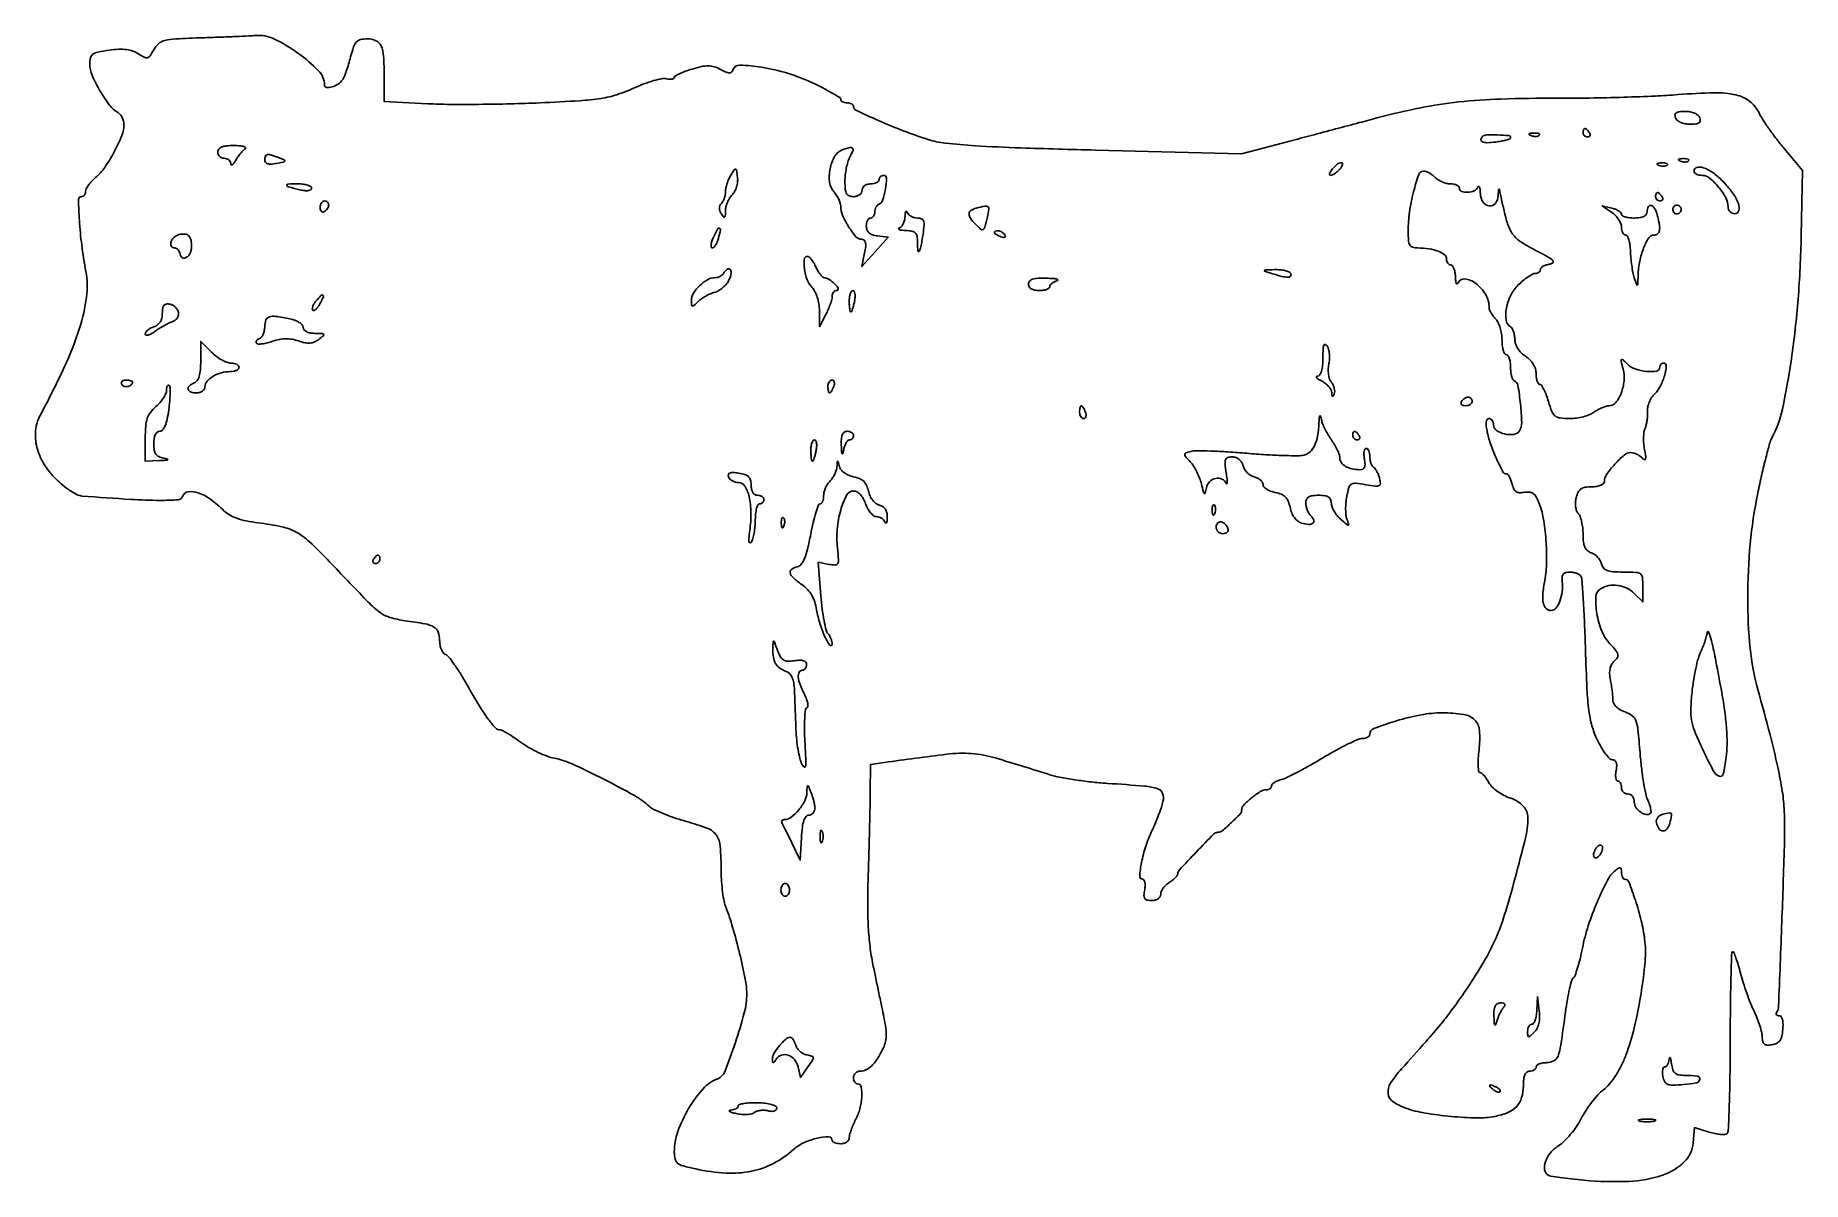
# Model space of a CAD drawing. Extents: x 0 to 414, y 0 to 269.
import ezdxf

# ---------------------------------------------------------------- set-up
doc = ezdxf.new("R2010")
doc.units = 0

msp = doc.modelspace()

# ---------------------------------------------------------------- linework, layer by layer
for points in [[(39.40115, 268.255788, 0.004652), (33.143568, 267.997712, 0.047352), (30.574373, 267.622138, 0.118208), (29.105509, 266.866533, 0.092503), (27.980471, 265.463509, -0.023087), (27.128672, 264.034608, -0.182363), (26.514854, 263.590526, -0.18862), (25.772308, 263.670518, -0.024972), (24.382563, 264.484991, 0.061507), (23.07443, 265.128517, 0.052049), (21.572856, 265.480605, 0.042834), (19.773499, 265.553876, 0.022829), (17.553242, 265.352243, 0.014762), (14.890942, 264.906912, 0.110156), (13.725067, 264.393674, 0.180741), (13.171605, 263.547178, 0.055417), (13, 262.003623, 0.10387), (13.531791, 259.471351, 0.028993), (15.38291, 255.844839, 0.029147), (17.647337, 252.449751, 0.099964), (19.621826, 250.70031, -0.091746), (20.149396, 250.247991, -0.055113), (20.595161, 249.550923, -0.052727), (20.897674, 248.731049, -0.06211), (21, 247.910472, -0.096472), (20.495434, 245.319719, -0.02644), (18.724473, 241.534076, -0.027498), (16.492403, 237.855749, -0.064801), (14.35648, 235.468163, 0.027147), (13.454531, 234.600833, 0.030842), (12.692216, 233.675343, 0.032346), (12.15323, 232.820754, 0.125151), (12, 232.218163, -0.079364), (11.925673, 231.752843, -0.091001), (11.710754, 231.357835, -0.100769), (11.390873, 231.09375, -0.122934), (11.015332, 231, 0.420574), (10.354716, 230.324912, 0.009865), (10.557447, 225.43055, 0.017153), (11.109442, 219.663814, 0.013728), (12.086382, 213.5, -0.080097), (12.236016, 207.465401, -0.04321), (10.598729, 200.192452, -0.032042), (7.090416, 191.196836, -0.013876), (1.340945, 179.698581, 0.10021), (0.286079, 176.185076, 0.084697), (0.585333, 172.31007, 0.076148), (2.229087, 168.401164, 0.060154), (5.082433, 164.801325, 0.024896), (6.720472, 163.333584, 0.026357), (8.466486, 162.065511, 0.0272), (10.07633, 161.141529, 0.098005), (11.210969, 160.825948, 0.003326), (22.661284, 160.031862, 0.014841), (29.390424, 159.810344, 0.017095), (33.700632, 159.943828, 0.304448), (34.747539, 160.75, -0.283905), (36.031228, 161.818186, -0.119205), (38.360851, 161.592634, -0.072703), (41.372024, 160.028968, -0.043324), (44.438841, 157.3892, 0.071184), (45.713926, 156.409436, 0.042827), (47.453243, 155.617133, 0.034903), (49.676384, 154.996924, 0.0198), (52.434933, 154.544138, -0.02105), (57.978162, 153.620049, -0.072825), (61.384031, 152.366481, -0.064503), (64.49845, 150.110498, -0.014165), (69.187272, 145.434312, 0.002044), (77.805694, 136.411993, 0.035376), (80.82954, 133.686896, 0.091322), (83.313703, 132.391668, 0.041672), (86.902076, 131.607378, -0.011227), (91.572718, 130.880742, -0.085329), (93.659348, 130.126063, -0.177457), (94.654146, 128.950396, -0.087976), (95, 127, 0.045748), (95.101288, 125.895283, 0.052288), (95.401871, 124.878159, 0.0597), (95.843509, 124.090621, 0.144505), (96.368071, 123.688999, -0.135717), (97.087404, 123.15767, -0.012242), (98.437184, 121.346042, -0.015195), (99.952891, 119.059934, -0.011294), (101.490738, 116.450177, 0.008599), (104.223064, 111.755704, 0.023305), (106.368593, 108.557545, 0.028368), (108.082093, 106.499203, 0.207881), (109.2309, 106, -0.128954), (109.718014, 105.872245, -0.008331), (110.993444, 105.125555, -0.011713), (112.49529, 104.163486, -0.008439), (114.126719, 103.023165, 0.026507), (115.965971, 101.834091, 0.020117), (118.095866, 100.723404, 0.020489), (120.184233, 99.841742, 0.043922), (121.86806, 99.374429, -0.06183), (125.872589, 98.107405, -0.009688), (133.345932, 94.503729, -0.009757), (140.673491, 90.61224, -0.060652), (144.107851, 88.114149, 0.075455), (145.224973, 87.35087, 0.015303), (147.424489, 86.373451, 0.015817), (150.077902, 85.386996, 0.014233), (152.882842, 84.532094, -0.023551), (157.826689, 82.924041, -0.152201), (159.868242, 81.327622, -0.134525), (160.770613, 78.757234, -0.016945), (160.986345, 72.8151, 0.017131), (161.073744, 70.432111, 0.015385), (161.324643, 67.973203, 0.015625), (161.686716, 65.781177, 0.045869), (162.118822, 64.3151, -0.024502), (163.674079, 59.764131, -0.01075), (165.304939, 53.603948, -0.009576), (166.634135, 47.607962, -0.048488), (166.982862, 44.204308, -0.065575), (166.408293, 39.659725, -0.017753), (164.314117, 32.698586, -0.011492), (161.805964, 25.842588, -0.210712), (160.197085, 24.245387, 0.119224), (156.749816, 21.868034, 0.048628), (153.361258, 17.2454, 0.048158), (150.832357, 11.861599, 0.085934), (150, 7.054351, 0.055528), (150.185682, 5.387524, 0.172281), (150.78071, 4.444934, 0.101245), (152.054317, 3.806478, 0.012906), (155.049221, 3.082864, 0.038185), (162.105084, 2.125001, 0.064213), (168.059458, 2.540412, 0.071474), (173.259408, 4.38339, 0.061203), (178.039893, 7.693128, -0.0752), (180.438236, 9.25659, -0.050528), (183.541901, 10.307954, -0.059788), (186.172725, 10.58844, -0.410376), (187.000073, 9.75, 0.236699), (187.144227, 9.462482, 0.070724), (187.587522, 9.220313, 0.05408), (188.234011, 9.054736, 0.035683), (189, 9, 0.067524), (189.764485, 9.103716, 0.084254), (190.4125, 9.407047, 0.099624), (190.845844, 9.857272, 0.142887), (191, 10.385693, -0.066548), (191.096266, 11.105775, -0.018053), (191.438815, 12.205729, -0.017936), (191.922035, 13.437418, -0.017749), (192.493839, 14.635693, 0.055559), (193.490944, 17.208564, 0.049611), (193.946447, 20.038668, 0.057894), (193.820979, 22.308556, 0.365005), (193, 23, -0.148195), (192.618646, 23.115568, -0.098894), (192.29375, 23.440625, -0.082425), (192.074694, 23.926543, -0.064853), (192, 24.5, -0.103894), (192.120227, 25.072357, -0.098961), (192.461607, 25.559375, -0.09673), (192.971599, 25.885751, -0.094386), (193.571429, 26, 0.113105), (194.922876, 26.309674, 0.07959), (196.206491, 27.20558, 0.057142), (197.483877, 28.758229, 0.024738), (198.82665, 31.077481, 0.052743), (199.411912, 32.586612, 0.055976), (199.653289, 34.154684, 0.043607), (199.565975, 36.040801, 0.017715), (199.133555, 38.577481, 0.000015), (198.634553, 40.985897, 0.000006), (197.957728, 44.251866, 0.000006), (197.231236, 47.757057, 0.000008), (196.562722, 50.982062, -0.020743), (195.872535, 55.180531, -0.016601), (195.468516, 59.746469, -0.014017), (195.32544, 65.039486, -0.007835), (195.432906, 71.482062, 0.000964), (195.599537, 76.957753, 0.000861), (195.751848, 82.645483, 0.000863), (195.871114, 87.757623, 0.002682), (195.92709, 91.204687), (196, 97.909374), (199.25, 98.367599, -0.004297), (213.86366, 100.300064, -0.049203), (219.661926, 100.442456, -0.053369), (225.230299, 99.426826, -0.005513), (238, 95.503675, 0.030053), (240.334033, 94.910167, 0.009932), (243.821875, 94.314847, 0.00985), (247.724258, 93.806671, 0.011023), (251.5, 93.4745, -0.003866), (260.315281, 92.825969, -0.05886), (263.310798, 92.222631, -0.233703), (264.445181, 91.110473, -0.144487), (264.538814, 89.206481, -0.022059), (264.157728, 87.890932, -0.008759), (263.524133, 86.120029, -0.008649), (262.772617, 84.229724, -0.010744), (262.005994, 82.5, 0.030082), (260.517089, 78.756324, 0.031179), (259.508888, 74.905217, 0.028876), (259.074531, 71.730538, 0.437319), (259.750037, 71, -0.262552), (260.08535, 70.81089, -0.087322), (260.296565, 70.265625, -0.060194), (260.35735, 69.457965, -0.035956), (260.244751, 68.5, 0.033077), (260.084128, 67.198068, 0.160567), (260.274161, 66.48884, 0.196814), (260.820066, 66.113821, 0.053367), (261.883423, 66, 0.06489), (262.713714, 66.10821, 0.088901), (263.395233, 66.426172, 0.106124), (263.840522, 66.908515, 0.134304), (264, 67.491526, -0.107418), (264.143819, 68.153239, -0.050645), (264.5875, 68.911816, -0.046919), (265.234913, 69.643741, -0.048682), (266, 70.232073, 0.024062), (266.765751, 70.763133, 0.030857), (267.4125, 71.326008, 0.031897), (267.876851, 71.845763, 0.167898), (268, 72.202163, -0.189967), (268.395172, 73.204732, -0.003482), (272.390046, 77.42571, -0.003355), (276.452544, 81.602249, -0.200766), (277.403198, 82, 0.175783), (278.433053, 82.373605, 0.014831), (280.580224, 84.278501, 0.014278), (282.617208, 86.309357, 0.191892), (283, 87.270043, -0.195684), (283.45149, 88.379489, -0.028237), (285.291339, 90.064061, -0.030535), (287.340331, 91.538827, -0.134859), (288.75, 91.966731, 0.069302), (289.227747, 92.046278, 0.0836), (289.632812, 92.252132, 0.097097), (289.903948, 92.54895, 0.137513), (290, 92.891592, -0.195444), (290.155408, 93.273981, -0.055572), (290.660937, 93.689279, -0.046987), (291.388641, 94.070709, -0.035006), (292.25, 94.355099, 0.050774), (293.540117, 94.826575, 0.00736), (296.042188, 96.086712, 0.008274), (298.963551, 97.6744, 0.006999), (302, 99.446838, -0.009373), (305.000118, 101.179025, -0.012227), (307.810938, 102.64386, -0.009888), (310.19515, 103.755221, -0.102075), (311.25, 103.983331, 0.051023), (311.919602, 104.05829, 0.07052), (312.485937, 104.267748, 0.090111), (312.86691, 104.572556, 0.181006), (313, 104.928151, -0.311434), (313.981186, 106.350638, -0.018167), (319.24219, 108.133957, -0.026283), (325.05357, 109.543359, -0.046377), (329.966084, 110, -0.035681), (335.000677, 109.640262, -0.162766), (337.587919, 108.341081, -0.180839), (338.719884, 105.839415, -0.046058), (338.606954, 101.312882, 0.014667), (338.427916, 99.275762, 0.024715), (338.412632, 97.560659, 0.022335), (338.523479, 96.262328, 0.376678), (338.822285, 96, -0.177708), (339.226919, 95.851497, -0.035163), (339.788475, 95.302832, -0.033267), (340.384359, 94.535366, -0.02558), (340.932212, 93.626663, 0.078598), (341.699713, 92.61343, 0.037399), (342.963929, 91.568131, 0.035482), (344.497173, 90.638198, 0.038891), (346.101192, 89.966604, -0.124255), (348.98973, 88.13133, -0.192047), (350.0674, 85.417936, -0.061524), (349.442039, 80.413098, -0.004992), (346.069579, 67.590489, -0.015088), (344.088753, 61.126178, -0.027237), (342.0247, 55.987943, -0.026439), (339.370858, 51.004118, -0.013315), (335.532602, 45, -0.009071), (332.529758, 40.736052, -0.013432), (329.731786, 37.120232, -0.00995), (326.186944, 32.956889, -0.002766), (320.465674, 26.573611, 0.040727), (317.879301, 23.205679, 0.170986), (317.294649, 20.761398, 0.218393), (318.416615, 18.863737, 0.068793), (321.429121, 17.3356, 0.041606), (325.95715, 16.184664, 0.018453), (332.075741, 15.391929, 0.018174), (338.132085, 15.054861, 0.051219), (342.352689, 15.406386, 0.052923), (345.398944, 16.319386, 0.106885), (347.442851, 17.747613, 0.116735), (348.604828, 19.798325, 0.070893), (349, 22.571429, -0.026452), (349.082779, 24.135028, -0.076807), (349.359375, 25.178571, -0.129181), (349.83311, 25.77733, -0.162536), (350.5, 26, 0.064853), (351.073457, 26.074694, 0.082425), (351.559375, 26.29375, 0.098894), (351.884432, 26.618646, 0.148195), (352, 27, -0.225263), (352.181723, 27.382889, -0.075489), (352.728778, 27.70625, -0.057437), (353.530905, 27.926867, -0.038433), (354.480948, 28, 0.123903), (356.14468, 28.418712, 0.182877), (357.12241, 29.542658, 0.051837), (357.78036, 32.112951, 0.003221), (358.882961, 39.904572, -0.009411), (359.326971, 42.784754, -0.013614), (359.836035, 45.308958, -0.009218), (360.350219, 47.368438, -0.174815), (360.724322, 47.904572, 0.155563), (361.112939, 48.419275, 0.010488), (361.694, 50.18993, 0.014264), (362.292548, 52.373126, 0.010166), (362.84276, 54.84838, -0.029508), (364.225906, 60.102784, -0.021439), (366.352202, 65.764335, -0.019523), (368.693497, 70.722354, -0.099792), (370.597348, 73.080792, -0.026431), (371.324703, 73.622198, -0.229628), (371.713242, 73.675208, -0.28376), (371.941578, 73.405203, -0.037266), (372, 72.622445, 0.047489), (372.05911, 72.001499, 0.067477), (372.235721, 71.476593, 0.08764), (372.495982, 71.122732, 0.19279), (372.802456, 71, -0.311168), (373.734614, 70.357693, -0.011159), (375.265961, 66.053243, -0.019763), (376.628257, 61.314944, -0.027943), (377.433803, 57, -0.054453), (377.537767, 51.774186, -0.017814), (376.579365, 44.117894, -0.018277), (374.997731, 36.181214, -0.031944), (373.035622, 29.772975, -0.024814), (371.936953, 27.249339, -0.027834), (370.63032, 24.945286, -0.030216), (369.219972, 23.018845, -0.053647), (367.810906, 21.649115, 0.041083), (366.48006, 20.418787, 0.020714), (365.004562, 18.670859, 0.020421), (363.620334, 16.727085, 0.028492), (362.55805, 14.87614, -0.033253), (361.489175, 13.054082, -0.024949), (360.087221, 11.197991, -0.025451), (358.585023, 9.577973, -0.05151), (357.222412, 8.5, 0.07748), (355.348046, 6.852671, 0.0897), (354.176454, 4.788306, 0.118964), (353.984613, 2.885228, 0.223849), (354.809036, 1.618022, 0.099109), (355.412147, 1.393758, 0.004479), (357.608693, 1.062968, 0.007352), (360.238758, 0.730319, 0.005184), (363.20369, 0.43062, 0.032872), (373.748367, 0.17063, 0.072119), (381.663916, 1.652421, 0.110225), (386.692614, 4.725937, 0.181611), (388.803801, 9.172057), (389.107601, 12.779775), (392.552948, 11.722368, 0.023929), (393.926497, 11.371741, 0.03171), (395.204065, 11.193416, 0.032917), (396.241754, 11.183581, 0.184312), (396.739882, 11.406548, 0.188325), (397.040437, 12.092229, 0.001544), (397.26635, 18.077062, 0.005237), (397.433659, 24.998679, 0.003313), (397.490735, 33.073301, -0.002512), (397.5346, 41.097072, -0.004188), (397.662057, 47.851925, -0.000706), (397.831869, 53.776634, -0.405037), (398.06095, 53.999234, -0.304073), (398.330392, 53.819212, -0.009614), (398.834103, 52.528872, -0.015665), (399.37282, 50.912022, -0.009851), (399.90524, 48.992671, 0.013702), (400.535139, 46.787981, 0.009134), (401.371401, 44.297588, 0.0092), (402.271815, 41.910008, 0.017763), (403.09429, 40.040977, -0.018633), (403.823756, 38.375452, -0.017745), (404.440198, 36.633149, -0.018013), (404.874148, 35.056315, -0.058199), (405, 33.978755, 0.055699), (405.113864, 32.959785, 0.1701), (405.477878, 32.378579, 0.158488), (406.144763, 32.127622, 0.046693), (407.25, 32.180449, 0.075029), (408.352814, 32.510573, 0.127529), (409.088303, 33.122964, 0.098739), (409.548923, 34.138175, 0.033257), (409.813358, 35.75, 0.02875), (409.864049, 37.06134, 0.05634), (409.727312, 38.095887, 0.084583), (409.43255, 38.769035, 0.252494), (409.004341, 39, -0.072143), (408.610244, 39.05716, -0.147948), (408.351984, 39.227042, -0.188884), (408.267942, 39.479104, -0.126171), (408.359651, 39.77291, 0.129254), (408.82103, 41.283177, 0.000425), (409.579999, 60.957596, 0.002114), (410.176077, 78.755243, 0.016736), (410.141311, 87, 0.02934), (409.699556, 91.570848, 0.014725), (408.635198, 97.275431, 0.010484), (406.827647, 104.829231, 0.003774), (403.950239, 115.5, -0.043534), (402.162379, 125.110779, -0.024235), (401.585037, 137.017485, -0.023427), (402.176844, 149.638884, -0.027383), (403.95069, 161.5, -0.005027), (404.893487, 165.853742, -0.006461), (405.852168, 169.836198, -0.005053), (406.730196, 173.146645, -0.054555), (407.241047, 174.431737, 0.069067), (409.712717, 181.214388, 0.016766), (411.829316, 192.978793, 0.016548), (413.398491, 207.007945, 0.014241), (414.137564, 221.832005), (414.464729, 237.16401), (410.101628, 242.332005, -0.011293), (408.321765, 244.539479, -0.010224), (406.581764, 246.898414, -0.010299), (405.110791, 249.074177, -0.031936), (404.246023, 250.620042, 0.117049), (402.056886, 253.331458, 0.109343), (398.829411, 254.853711, 0.061494), (393.758323, 255.362835, 0.014649), (385.272465, 254.920611, -0.009342), (379.932211, 254.585458, -0.003618), (372.523787, 254.313017, -0.00358), (364.489333, 254.13332, -0.004422), (357, 254.0857, 0.008353), (343.752022, 253.897292, 0.019238), (333.812645, 253.206408, 0.022268), (324.884652, 251.83516, 0.015733), (315, 249.537504, -0.000029), (310.555631, 248.356172, -0.000015), (304.980587, 246.874823, -0.000015), (299.238035, 245.349327, -0.000022), (294.231786, 244.019823), (282.963573, 241.02787), (248.731786, 241.918416, -0.001849), (231.187119, 242.439769, -0.007541), (220.532784, 242.956771, -0.011198), (213.514247, 243.561606, -0.050686), (209.5, 244.415718, -0.013528), (203.661538, 246.467755, -0.012778), (197.82923, 248.869193, -0.005381), (192.56322, 251.264631, -0.29111), (192, 252.150019, 0.171826), (191.885159, 252.474329, 0.093924), (191.559375, 252.750318, 0.074363), (191.07382, 252.937021, 0.054713), (190.5, 253, -0.051818), (189.926074, 253.05964, -0.071722), (189.440625, 253.237, -0.091724), (189.114405, 253.498876, -0.17976), (189, 253.806809, 0.257602), (188.761632, 254.238775, 0.008467), (187.017187, 255.297248, 0.014244), (184.837037, 256.488156, 0.009197), (182.25, 257.747679, 0.0348), (176.519848, 259.938043, 0.033697), (170.479569, 261.340691, 0.030427), (165.350208, 261.855173, 0.333054), (163.74663, 260.748981, -0.125164), (163.403048, 260.216427, -0.197155), (162.900733, 260.027651, -0.096449), (162.121465, 260.203661, -0.018733), (160.817972, 260.836382, 0.046478), (159.344311, 261.453321, 0.072583), (157.988419, 261.670289, 0.057221), (156.408738, 261.510908, 0.019059), (154.154336, 260.928094, 0.015478), (152.562392, 260.396916, 0.023569), (151.220336, 259.829294, 0.020199), (150.2038, 259.290144, 0.266758), (150, 258.935332, -0.26403), (149.859074, 258.687061, -0.097558), (149.466446, 258.546519, -0.064313), (148.879761, 258.534319, -0.037047), (148.183646, 258.662227, 0.115408), (147.132354, 258.689543, 0.019255), (145.157837, 258.201474, 0.020221), (142.83858, 257.429632, 0.0167), (140.433646, 256.426703, -0.028991), (136.536767, 254.912866, -0.039428), (132.868802, 254.039513, -0.02342), (127.883918, 253.498511, -0.00415), (118.5, 253.00094, -0.00509), (111.623486, 252.763653, -0.004036), (104.189063, 252.642894, -0.00408), (97.291239, 252.642825, -0.010167), (92.25, 252.786457), (82, 253.287226), (82, 259.061826, 0.014477), (81.85852, 263.947089, 0.090695), (81.270089, 266.364187, 0.185787), (80.063644, 267.566582, 0.104461), (78.011726, 268, 0.057456), (76.472253, 267.822511, 0.151422), (75.524867, 267.267253, 0.102765), (74.844308, 266.119691, 0.018913), (74.130292, 263.75, -0.009658), (73.650562, 262.044202, -0.01104), (73.124663, 260.433261, -0.01025), (72.621814, 259.089692, -0.059734), (72.261577, 258.427058, -0.095441), (71.198541, 257.410165, -0.069315), (69.709807, 256.71927, -0.100391), (68.474505, 256.600337, -0.384034), (68, 257.127014, 0.19569), (66.62134, 260.514688, 0.043615), (61.789271, 264.673292, 0.044707), (56.143922, 268.012163, 0.135024), (51.783244, 268.789103, -0.010992), (50.371914, 268.689973, -0.001274), (47.204166, 268.545446, -0.001532), (43.435244, 268.394681, -0.00125)], [(390.361626, 249.5, -0.114244), (390.459619, 248.799087, -0.229272), (390.179303, 248.330758, -0.1203), (389.444283, 248.069724, -0.025455), (388.075604, 248, -0.046801), (386.917043, 248.108683, -0.056163), (385.871332, 248.431331, -0.064982), (385.068388, 248.914022, -0.134131), (384.638374, 249.5, -0.114244), (384.540381, 250.200913, -0.229272), (384.820697, 250.669242, -0.1203), (385.555717, 250.930276, -0.025455), (386.924396, 251, -0.046801), (388.082957, 250.891317, -0.056163), (389.128668, 250.568669, -0.064982), (389.931612, 250.085978, -0.134131)], [(346, 244.859406, -0.303772), (345.817929, 244.587377, -0.024979), (344.971875, 244.286959, -0.026804), (343.841438, 244.013134, -0.016961), (342.5, 243.810207, -0.021604), (340.466395, 243.661453, -0.105742), (339.33879, 243.86767, -0.345829), (339.055408, 244.370383, -0.159532), (339.416667, 245.083333, -0.190239), (340.349126, 245.487958, -0.016859), (342.96194, 245.487209, -0.01402), (345.574646, 245.32491, -0.38807)], [(352.729167, 245.395833, -0.126455), (352.402231, 245.202593, -0.060344), (351.916927, 245.123424, -0.05415), (351.359369, 245.160852, -0.051402), (350.8125, 245.316886, -0.054073), (350.395823, 245.538436, -0.470617), (350.37858, 245.720685, -0.168741), (350.670344, 245.862007, -0.018894), (351.416667, 245.921053, -0.028489), (352.112848, 245.910055, -0.077125), (352.592839, 245.799335, -0.208169), (352.77538, 245.614691, -0.296942)], [(364.5, 246, -0.082592), (364.656512, 245.6179, -0.161196), (364.6254, 245.29375, -0.182303), (364.413961, 245.078288, -0.108972), (364.059017, 245, -0.093332), (363.654762, 245.076123, -0.09642), (363.311086, 245.29375, -0.099167), (363.081062, 245.618444, -0.105053), (363, 246, -0.042167), (363.032345, 246.382849, -0.061769), (363.129539, 246.70625, -0.081139), (363.272352, 246.92554, -0.210953), (363.440983, 247, -0.151918), (363.65171, 246.934461, -0.038439), (363.933975, 246.70625, -0.035638), (364.231006, 246.382774, -0.029505)], [(49.414537, 242.234687, 0.053713), (48.91945, 241.8157, 0.019837), (48.314778, 241.128314, 0.019392), (47.708831, 240.319577, 0.022102), (47.194945, 239.5, -0.025373), (46.754801, 238.808124, -0.095617), (46.385035, 238.454688, -0.346147), (46.151496, 238.476777, -0.198989), (46.030409, 238.75, 0.118239), (45.903706, 239.226849, 0.098016), (45.568308, 239.632812, 0.090078), (45.075222, 239.905534, 0.081566), (44.5, 240, -0.099038), (43.927543, 240.114514, -0.097945), (43.440625, 240.440625, -0.097945), (43.114514, 240.927543, -0.099038), (43, 241.5, -0.170116), (43.237466, 242.177756, -0.130687), (43.872448, 242.647458, -0.072927), (45.000219, 242.913166, -0.022471), (46.75, 242.984687, -0.018372), (48.119654, 242.928742, -0.049243), (49.079583, 242.758058, -0.155272), (49.455576, 242.510395, -0.439405)], [(57.472047, 240.088739, -0.013845), (58.596475, 239.613015, -0.44332), (58.677385, 239.358937, -0.210906), (58.366289, 239.132683, -0.00605), (56.722047, 238.797696, -0.029267), (55.481467, 238.635044, -0.093142), (54.654328, 238.729664, -0.164572), (54.181241, 239.071614, -0.155923), (54, 239.638672, -0.099829), (54.172188, 240.492497, -0.267064), (54.648182, 240.854991, -0.111566), (55.575624, 240.768203, -0.01426)], [(191.08102, 240.151388, 0.052965), (190.665419, 239.127438, 0.022144), (190.31755, 237.677393, 0.021611), (190.079325, 236.079055, 0.026191), (190, 234.565741, 0.021705), (190.081086, 232.698676, 0.106491), (190.390223, 231.695718, 0.178332), (190.994642, 231.179687, 0.088662), (192, 231, 0.072314), (192.769411, 231.111864, 0.08892), (193.416667, 231.4375, 0.10214), (193.846791, 231.924246, 0.130775), (194, 232.5, -0.130775), (194.153209, 233.075754, -0.10214), (194.583333, 233.5625, -0.08892), (195.230589, 233.888136, -0.072314), (196, 234, 0.048028), (196.765418, 234.073693, 0.068025), (197.4125, 234.29375, 0.088204), (197.848523, 234.618118, 0.191087), (198, 235, -0.107128), (198.082694, 235.381531, -0.099503), (198.31709, 235.70625, -0.09585), (198.667365, 235.923952, -0.091498), (199.079455, 236, -0.421273), (199.723747, 235.340029, -0.037504), (199.469205, 232.777715, -0.035773), (198.808318, 230.140076, -0.226529), (197.878384, 229.166667, 0.121246), (197.542218, 228.934698, 0.065161), (197.258025, 228.515104, 0.058918), (197.065384, 227.983224, 0.057512), (197, 227.416667, -0.068857), (196.925077, 226.8752, -0.085122), (196.70625, 226.416146, -0.099913), (196.381338, 226.109202, -0.140362), (196, 226, 0.18582), (195.618224, 225.853043, 0.089892), (195.29375, 225.432012, 0.069733), (195.073796, 224.80634, 0.049744), (195, 224.066422, 0.091416), (195.162107, 223.187194, 0.122565), (195.623726, 222.524697, 0.101239), (196.419229, 222.072883, 0.048143), (197.574088, 221.816422), (200.148176, 221.5), (197.059885, 218.053983), (193.971593, 214.607965), (194.610797, 217.803983, 0.020934), (194.85211, 219.342975, 0.085084), (194.799159, 220.286048, 0.173844), (194.467782, 220.802933, 0.164421), (193.875, 221.006323, -0.220153), (192.57392, 221.615654, -0.034435), (190.858814, 223.965148, -0.037763), (189.436784, 226.655508, -0.103049), (189, 228.752299, 0.075199), (188.889147, 229.485196, 0.035069), (188.540533, 230.383097, 0.033736), (188.034491, 231.292263, 0.040077), (187.435855, 232.070879, -0.153835), (186.388442, 234.352985, -0.079845), (186.497153, 237.517271, -0.081387), (187.579382, 240.426741, -0.174272), (189.376086, 241.962307, -0.020228), (191.130632, 242.546984, -0.281271), (191.747538, 242.378135, -0.29817), (191.856221, 241.765967, -0.021891)], [(163.566863, 231.424006, 0.057938), (162.965726, 230.664696, 0.038573), (162.455768, 229.677453, 0.038656), (162.10495, 228.62733, 0.059599), (161.984687, 227.678571, -0.011439), (161.95025, 226.527366, -0.227854), (161.785679, 226.22672, -0.405403), (161.532216, 226.264616, -0.022078), (161.026328, 226.991641, -0.057715), (160.69461, 227.681034, -0.08506), (160.585526, 228.342419, -0.096768), (160.705933, 228.938904, -0.098638), (161.041641, 229.441641, 0.074775), (161.409169, 229.939282, 0.038514), (161.718482, 230.651218, 0.037202), (161.929399, 231.44888, 0.046066), (162, 232.213569, -0.052655), (162.088687, 233.053386, -0.026086), (162.367188, 234.089507, -0.025558), (162.771366, 235.14454, -0.033984), (163.25, 236.053026, -0.007871), (164.081819, 237.354854, -0.338575), (164.372736, 237.455658, -0.282788), (164.58817, 237.200015, -0.006288), (164.816863, 235.534892, -0.059453), (164.82247, 234.445743, -0.045424), (164.580381, 233.27791, -0.046488), (164.143761, 232.209938, -0.076245)], [(306, 237.5, -0.032938), (305.455969, 236.925974, -0.03496), (304.851433, 236.440625, -0.037351), (304.275728, 236.101826, -0.114813), (303.838129, 236, -0.540293), (303.569435, 236.410045, -0.074413), (304.227454, 237.461482, -0.046591), (305.395627, 238.594069, -0.159648), (306.372445, 238.961963, -0.287778), (306.58714, 238.839935, -0.187914), (306.622923, 238.548202, -0.079352), (306.418062, 238.074036, -0.031643)], [(328.357143, 235.5, 0.058077), (329.083077, 234.925614, 0.038951), (330.025, 234.440625, 0.03907), (331.025728, 234.109518, 0.06043), (331.928571, 234, -0.04631), (332.721412, 233.926409, -0.06626), (333.391518, 233.70625, -0.086348), (333.843755, 233.382008, -0.196601), (334, 233, 0.313354), (334.528152, 232.240009, 0.1038), (335.944716, 232.026947, 0.087698), (337.504137, 232.39622, 0.197458), (338.337719, 233.25, -0.239112), (338.532516, 233.420113, -0.378789), (338.717133, 233.325, -0.068218), (338.858412, 232.734045, -0.017437), (338.921053, 231.75, 0.135083), (339.531833, 229.756047, 0.225296), (340.988638, 228.839, 0.261991), (342.439546, 229.441913, 0.154459), (343.116001, 231.25, -0.001874), (343.193909, 232.658422, -0.274839), (343.282287, 232.788875, -0.481285), (343.383993, 232.738712, -0.002534), (343.648525, 231.5, 0.01139), (345.07019, 225.375994, 0.077252), (346.291578, 222.527605, 0.105273), (348.171475, 220.585241, 0.029427), (351.833276, 218.424306, -0.006536), (354.794944, 216.854592, -0.064551), (355.93231, 216.026434, -0.423207), (355.938154, 215.531652, -0.160747), (355.25, 215.188012, 0.038339), (354.388647, 214.994481, 0.053053), (353.660937, 214.683668, 0.065535), (353.160651, 214.310759, 0.202546), (353, 213.930449, -0.127611), (352.907938, 213.57561, -0.100749), (352.648886, 213.273319, -0.089455), (352.261375, 213.070088, -0.076293), (351.804719, 213, 0.125373), (351.172525, 212.838949, 0.023164), (350.136665, 212.210667, 0.023563), (348.966174, 211.341643, 0.019557), (347.804719, 210.312909, 0.086998), (346.044201, 207.914744, 0.069565), (345.03185, 204.86791, 0.079512), (344.967388, 202.088682, 0.224071), (346, 200.5, -0.126539), (346.384275, 200.100105, -0.046607), (346.70625, 199.380259, -0.042479), (346.926102, 198.491643, -0.039429), (347, 197.555993, 0.082885), (347.175337, 196.505548, 0.058036), (347.694767, 195.421195, 0.054342), (348.494651, 194.414142, 0.052782), (349.5, 193.591957, -0.052292), (350.539031, 192.743923, -0.059029), (351.332342, 191.729859, -0.062688), (351.830323, 190.61692, -0.074014), (352, 189.476947, 0.032256), (352.061276, 188.528101, 0.04969), (352.247253, 187.727603, 0.064027), (352.518409, 187.173999, 0.252006), (352.841712, 187, -0.254661), (353.234857, 186.785876, -0.025433), (353.78821, 185.825, -0.027055), (354.361565, 184.532597, -0.018091), (354.881854, 183, 0.021101), (355.703457, 180.626849, 0.130063), (356.462512, 179.59484, 0.143076), (357.597296, 179.123419, 0.027385), (359.849012, 179, 0.034026), (361.434334, 179.108011, 0.028915), (363.080883, 179.431283, 0.029939), (364.549212, 179.904124, 0.06915), (365.55887, 180.468197, -0.034162), (366.421625, 181.032537, -0.028301), (367.408218, 181.514453, -0.029214), (368.366746, 181.85285, -0.065454), (369.12868, 181.968197, 0.224112), (370.674167, 182.734799, 0.077084), (371.936649, 184.962811, 0.067733), (372.601282, 187.848078, 0.084462), (372.38897, 190.586356, -0.004265), (371.931907, 192.475546, -0.242006), (372.017012, 192.814436, -0.424134), (372.281881, 192.827054, -0.007682), (373.40276, 191.740097, 0.116166), (375.216694, 190.6177, 0.056484), (377.897026, 190.046525, 0.06433), (380.250857, 190.120396, 0.368131), (381, 191, -0.084813), (381.065246, 191.381878, -0.093418), (381.253015, 191.70625, -0.100434), (381.532778, 191.923181, -0.11535), (381.861328, 192, -0.429968), (382.499028, 191.327245, -0.056567), (382.134771, 189.159772, -0.04838), (381.142146, 186.646881, -0.078288), (379.792597, 184.792597, 0.054665), (379.073858, 183.896812, 0.043254), (378.499464, 182.79485, 0.044632), (378.14363, 181.663954, 0.078225), (378.085412, 180.686726, -0.03522), (378.110777, 179.719458, -0.023736), (378.009651, 178.619225, -0.023954), (377.80901, 177.558924, -0.043028), (377.529857, 176.719145, 0.068253), (377.278744, 175.814029, 0.027054), (377.175088, 174.524972, 0.026163), (377.212345, 173.101606, 0.029737), (377.399921, 171.750395, -0.009316), (377.697263, 170.104836, -0.112249), (377.656715, 169.466427, -0.481751), (377.381506, 169.354611, -0.068466), (376.81875, 169.78125, 0.050624), (376.246831, 170.24776, 0.038108), (375.536873, 170.641992, 0.038992), (374.803974, 170.911826, 0.068815), (374.166349, 171, 0.178513), (372.666016, 170.446711, 0.031021), (370.458046, 168.311571, 0.031906), (368.524864, 165.903067, 0.154099), (368.001221, 164.25, -0.210421), (367.783715, 163.757354, -0.086043), (367.153913, 163.354935, -0.062201), (366.198135, 163.087666, -0.037124), (365.019052, 163, 0.039535), (363.486381, 162.878621, 0.11526), (362.509959, 162.480031, 0.12595), (361.861323, 161.714834, 0.05171), (361.392268, 160.426784, 0.045352), (361.222576, 159.342646, 0.048508), (361.257245, 158.270384, 0.053622), (361.479199, 157.349052, 0.110915), (361.873216, 156.726784, -0.108937), (362.307998, 156.046039, -0.030888), (362.669007, 154.834538, -0.029551), (362.917021, 153.378948, -0.027427), (363, 151.867388, 0.026221), (363.09588, 150.040332, 0.076859), (363.416943, 148.824992, 0.112246), (364.001544, 148.031973, 0.101511), (364.892029, 147.534269, -0.075186), (365.653987, 147.159203, -0.052611), (366.379366, 146.532389, -0.052369), (366.961687, 145.763826, -0.072118), (367.29841, 144.966881, 0.105326), (367.792357, 143.983927, 0.132696), (368.611319, 143.385037, 0.075292), (369.988773, 143.080971, 0.016741), (372.40638, 143, -0.011466), (375.39833, 142.931379, -0.152472), (376.421884, 142.559518, -0.20866), (376.892652, 141.71451, -0.024223), (377, 139.5), (377, 136), (375, 138, 0.083188), (373.244332, 139.25181, 0.079265), (371.147119, 139.88957, 0.08125), (369.002561, 139.835667, 0.094588), (367.108293, 139.08809, 0.243203), (365.990232, 137.176148, 0.055116), (366.215577, 133.30269, 0.053644), (367.385835, 129.161625, 0.094065), (369.301573, 126.173991, -0.015173), (370.701528, 124.601487, -0.113407), (371.152099, 123.717149, -0.204124), (371.034826, 122.977977, -0.067905), (370.317164, 122.118394, 0.081915), (369.688581, 121.32138, 0.074632), (369.324058, 120.339091, 0.063256), (369.228848, 119.151687, 0.037784), (369.401321, 117.743394, -0.009849), (369.630541, 116.467063, -0.00829), (369.824138, 115.107264, -0.008384), (369.959473, 113.859912, -0.022831), (370, 112.972825, 0.125986), (370.200964, 112.187923, 0.074528), (370.789597, 111.413751, 0.062693), (371.698621, 110.727417, 0.046548), (372.844302, 110.204121, -0.073249), (374.507065, 109.334945, -0.148983), (375.387591, 108.169679, -0.063124), (375.869075, 106.068229, -0.005609), (376.34697, 100.647494, 0.010133), (376.684142, 97.181709, 0.01124), (377.152624, 93.850675, 0.010656), (377.675468, 91.033656, 0.055733), (378.165108, 89.536972, -0.023005), (378.571428, 88.524167, -0.032389), (378.83165, 87.586718, -0.03372), (378.937709, 86.8264, -0.21748), (378.805569, 86.472235, -0.245809), (377.813407, 86.161692, -0.107118), (376.499901, 86.704912, -0.093319), (375.390737, 87.828071, -0.149353), (375, 89.106989, 0.077727), (374.886898, 89.830154, 0.090193), (374.559375, 90.443928, 0.100779), (374.072062, 90.854248, 0.125389), (373.5, 91, -0.099038), (372.927543, 91.114514, -0.097945), (372.440625, 91.440625, -0.097945), (372.114514, 91.927543, -0.099038), (372, 92.5, 0.055475), (371.936141, 93.073793, 0.075034), (371.746985, 93.559375, 0.094439), (371.46729, 93.885065, 0.169832), (371.138672, 94, -0.285831), (370.843992, 94.183445, -0.076393), (370.670744, 94.734375, -0.053628), (370.634359, 95.541823, -0.031701), (370.755249, 96.5, 0.035002), (370.887805, 97.609526, 0.097436), (370.774681, 98.382452, 0.158305), (370.425693, 98.838118, 0.149045), (369.866577, 99.015549, -0.200287), (369.204507, 99.300729, -0.030485), (368.249103, 100.417276, -0.030125), (367.22958, 101.95122, -0.02195), (366.279305, 103.765549, -0.041468), (365.08018, 106.993382, -0.036073), (364.360917, 110.52905, -0.020505), (363.914783, 115.610369, -0.004001), (363.560356, 124.79525, 0.00321), (363.326705, 131.109469, 0.0049), (363.035132, 136.584227, 0.001887), (362.721639, 141.271536, 0.121345), (362.472034, 142.04525, 0.118243), (362.102924, 142.411735, 0.048748), (361.464112, 142.719542, 0.044619), (360.683053, 142.929346, 0.043337), (359.869417, 143, 0.064624), (358.927359, 142.87773, 0.164044), (358.358868, 142.502563, 0.146787), (358.096155, 141.826806, 0.048412), (358.114953, 140.75, -0.058952), (358.106663, 138.422446, -0.060864), (357.552821, 136.187417, -0.072415), (356.633317, 134.539944, -0.233393), (355.539601, 134, -0.193165), (354.373023, 134.468153, -0.149336), (353.696922, 135.673876, -0.076382), (353.564798, 137.798609, -0.022629), (354.006439, 141.035212, 0.040651), (354.438766, 145.36117, 0.023142), (354.291893, 150.619316, 0.023057), (353.679885, 155.681856, 0.055385), (352.647896, 159.310732, 0.03653), (351.971737, 160.672897, 0.10714), (351.263722, 161.43711, 0.13133), (350.394801, 161.75323, 0.068408), (349.234969, 161.696531, -0.05592), (348.105102, 161.613077, -0.140442), (347.32752, 161.868219, -0.134037), (346.780871, 162.506528, -0.048991), (346.376561, 163.635798, 0.026396), (346.097759, 164.541306, 0.037818), (345.749989, 165.305516, 0.042253), (345.387721, 165.849959, 0.22867), (345.076804, 166, -0.275563), (344.224986, 166.508036, -0.015267), (342.779168, 169.39203, -0.02304), (341.435299, 172.679076, -0.031467), (340.554029, 175.754007, -0.02217), (340.310684, 177.155902, -0.060066), (340.303077, 178.163349, -0.110593), (340.513781, 178.773066, -0.260081), (340.920545, 179, -0.136087), (341.332184, 178.885848, -0.100313), (341.68291, 178.564972, -0.086587), (341.918983, 178.08501, -0.071212), (342, 177.519052, 0.247679), (342.684118, 176.222713, 0.09354), (344.620258, 175.374087, 0.09053), (346.782733, 175.274578, 0.221352), (348.092603, 176.114653, 0.149716), (348.621387, 178.043083, 0.01895), (348.326963, 182.398637, 0.015406), (347.729982, 186.754624, 0.263679), (346.852968, 187.833333, -0.197553), (346.523137, 188.148474, -0.040378), (346.250559, 188.925521, -0.036856), (346.062434, 189.942113, -0.027334), (346, 191.083333, 0.032551), (345.927186, 192.200605, 0.050076), (345.70625, 193.143229, 0.064635), (345.38403, 193.794591, 0.250638), (345, 194, -0.274741), (344.614514, 194.229111, -0.053677), (344.29375, 195.007143, -0.043384), (344.072568, 196.114867, -0.027599), (344, 197.428571, 0.038834), (343.889337, 198.851266, 0.035061), (343.559375, 200.290625, 0.036842), (343.076113, 201.539954, 0.085875), (342.5, 202.357143, -0.034841), (341.925983, 203.01726, -0.033457), (341.440625, 203.759364, -0.0353), (341.10374, 204.471727, -0.09306), (341, 205.024279, 0.1349), (340.17224, 208.036493, 0.093222), (337.822116, 210.703784, 0.139667), (335.294674, 211.728201, 0.335504), (333.662281, 210.75, -0.239112), (333.467484, 210.579887, -0.378789), (333.282867, 210.675, -0.068218), (333.141588, 211.265955, -0.017437), (333.078947, 212.25, 0.034507), (332.975732, 213.303244, 0.051851), (332.729441, 214.192187, 0.066645), (332.389371, 214.80448, 0.236972), (332, 215, -0.137184), (331.618661, 215.106634, -0.100221), (331.29375, 215.406365, -0.086212), (331.07502, 215.854683, -0.070596), (331, 216.383369, 0.229016), (330.515334, 217.386022, 0.075696), (329.056668, 218.219569, 0.056035), (326.885886, 218.787993, 0.034534), (324.25, 218.986345, -0.070609), (323.052542, 219.163716, -0.193253), (322.394229, 219.685092, -0.112876), (322.076181, 220.734178, -0.017391), (322, 222.92371, -0.035222), (322.312777, 227.358297, -0.0274), (323.252756, 232.102058, -0.020243), (324.479729, 236.200482, -0.32017), (325.60032, 237, -0.088508), (326.188107, 236.895131, -0.036315), (326.928576, 236.559375, -0.034489), (327.690404, 236.074012, -0.037315)], [(382.729167, 238.395833, -0.126455), (382.402231, 238.202593, -0.060344), (381.916927, 238.123424, -0.05415), (381.359369, 238.160852, -0.051402), (380.8125, 238.316886, -0.054073), (380.395823, 238.538436, -0.470617), (380.37858, 238.720685, -0.168741), (380.670344, 238.862007, -0.018894), (381.416667, 238.921053, -0.028489), (382.112848, 238.910055, -0.077125), (382.592839, 238.799335, -0.208169), (382.77538, 238.614691, -0.296942)], [(387.729167, 239.395833, -0.126455), (387.402231, 239.202593, -0.060344), (386.916927, 239.123424, -0.05415), (386.359369, 239.160852, -0.051402), (385.8125, 239.316886, -0.054073), (385.395823, 239.538436, -0.470617), (385.37858, 239.720685, -0.168741), (385.670344, 239.862007, -0.018894), (386.416667, 239.921053, -0.028489), (387.112848, 239.910055, -0.077125), (387.592839, 239.799335, -0.208169), (387.77538, 239.614691, -0.296942)], [(395.636766, 234.718249, -0.033769), (398.015488, 231.92298, -0.068774), (399.395637, 229.397943, -0.151775), (399.498505, 227.73102, -0.34565), (398.567388, 227, -0.100878), (397.969254, 227.121918, -0.098359), (397.46042, 227.468716, -0.097501), (397.119554, 227.986633, -0.097228), (397, 228.59563, 0.124646), (396.463313, 230.715023, 0.047663), (394.754542, 233.260062, 0.0471), (392.662177, 235.372322, 0.175777), (390.931906, 236, -0.049789), (390.19263, 236.073799, -0.069777), (389.567497, 236.29375, -0.089934), (389.146842, 236.618227, -0.185685), (389, 237, -0.340948), (389.659093, 237.8542, -0.147963), (391.183762, 237.797225, -0.073438), (393.388705, 236.655586, -0.04349)], [(65, 232.980948, -0.263874), (64.796269, 232.621789, -0.102581), (64.237202, 232.427558, -0.062172), (63.363344, 232.42254, -0.029261), (62.25, 232.621624, -0.005544), (59.590754, 233.290848, -0.260572), (59.203943, 233.664006, -0.493365), (59.418445, 233.962508, -0.007762), (61.833333, 234, -0.030509), (63.046504, 233.925905, -0.047371), (64.069792, 233.700653, -0.060308), (64.781173, 233.372839, -0.260279)], [(381.5, 231, -0.082592), (381.656512, 230.6179, -0.161196), (381.6254, 230.29375, -0.182303), (381.413961, 230.078288, -0.108972), (381.059017, 230, -0.093332), (380.654762, 230.076123, -0.09642), (380.311086, 230.29375, -0.099167), (380.081062, 230.618444, -0.105053), (380, 231, -0.042167), (380.032345, 231.382849, -0.061769), (380.129539, 231.70625, -0.081139), (380.272352, 231.92554, -0.210953), (380.440983, 232, -0.151918), (380.65171, 231.934461, -0.038439), (380.933975, 231.70625, -0.035638), (381.231006, 231.382774, -0.029505)], [(69, 229.059017, -0.089642), (68.926698, 228.653442, -0.053229), (68.70625, 228.2129, -0.051032), (68.382515, 227.806203, -0.06081), (68, 227.5, -0.139169), (67.620352, 227.392057, -0.191142), (67.29375, 227.521475, -0.138808), (67.073267, 227.889346, -0.066118), (67, 228.440983, -0.062283), (67.074545, 229.037096, -0.080552), (67.29375, 229.542039, -0.097988), (67.618621, 229.879982, -0.153634), (68, 230, -0.092995), (68.381732, 229.928382, -0.096318), (68.70625, 229.723586, -0.099231), (68.923444, 229.418051, -0.105429)], [(223.378376, 226.25, -0.007066), (222.766353, 223.848949, -0.189227), (222.381061, 223.329019, -0.32857), (221.864094, 223.36833, -0.018649), (220.619048, 224.52381, -0.038722), (219.404454, 225.942652, -0.167839), (219.083759, 226.986723, -0.243489), (219.521101, 227.764477, -0.081493), (220.75, 228.310674, -0.013607), (222.818993, 228.791623, -0.219974), (223.497921, 228.631321, -0.271719), (223.732073, 228.036908, -0.020022)], [(372, 226.883369, 0.273371), (372.201169, 226.542925, 0.05431), (372.88125, 226.25949, 0.043758), (373.850524, 226.064116, 0.027867), (375, 226, 0.033607), (376.322075, 226.088963, 0.082504), (377.25, 226.375, 0.12651), (377.797909, 226.851045, 0.152103), (378, 227.5, -0.113916), (378.266242, 228.653425, -0.371731), (378.931073, 228.938661, -0.192044), (379.760403, 228.259763, -0.060952), (380.369714, 226.75, -0.0197), (380.890953, 224.445521, -0.086249), (380.906224, 223.054344, -0.187888), (380.461052, 222.298964, -0.168264), (379.597825, 222, 0.25682), (378.387014, 221.334162, 0.04765), (377.194283, 218.986216, 0.04418), (376.279905, 215.882333, 0.041536), (375.90032, 212.600777, -0.001748), (375.824882, 210.484501, -0.240278), (375.704348, 210.269391, -0.494718), (375.547833, 210.323069, -0.002911), (375, 212, -0.028955), (374.685328, 213.221941, -0.012771), (374.405267, 214.867188, -0.012591), (374.196339, 216.631243, -0.016534), (374.09968, 218.25, 0.025163), (373.988975, 219.686955, 0.039532), (373.735531, 220.898438, 0.046747), (373.392961, 221.759427, 0.281796), (373, 222, -0.181311), (372.618306, 222.143115, -0.091267), (372.29375, 222.551671, -0.07121), (372.073888, 223.159437, -0.051277), (372, 223.878028, 0.096719), (371.837565, 224.709894, 0.048785), (371.339063, 225.660063, 0.045918), (370.610757, 226.574761, 0.05079), (369.75, 227.307299), (367.5, 228.858541), (369.75, 228.312639, -0.03489), (370.611379, 228.038826, -0.047133), (371.339063, 227.667606, -0.055923), (371.844542, 227.260803, -0.197877)], [(386, 228, -0.099038), (385.923658, 227.618362, -0.097945), (385.70625, 227.29375, -0.097945), (385.381638, 227.076342, -0.099038), (385, 227, -0.099038), (384.618362, 227.076342, -0.097945), (384.29375, 227.29375, -0.097945), (384.076342, 227.618362, -0.099038), (384, 228, -0.099038), (384.076342, 228.381638, -0.097945), (384.29375, 228.70625, -0.097945), (384.618362, 228.923658, -0.099038), (385, 229, -0.099038), (385.381638, 228.923658, -0.097945), (385.70625, 228.70625, -0.097945), (385.923658, 228.381638, -0.099038)], [(207.020463, 226, -0.093566), (207.95583, 225.823418, -0.220957), (208.434676, 225.32232, -0.105709), (208.552381, 224.32203, -0.014901), (208.295588, 222.25, -0.006916), (207.784152, 219.214839, -0.103781), (207.380866, 218.226967, -0.710989), (207.075918, 218.308004, -0.018735), (207, 220.333333, 0.04125), (206.883709, 221.740534, 0.156584), (206.484786, 222.51519, 0.151982), (205.701322, 222.926005, 0.038165), (204.25, 223.078947, -0.017437), (203.265955, 223.141588, -0.068218), (202.675, 223.282867, -0.378789), (202.579887, 223.467484, -0.239112), (202.75, 223.662281, 0.122283), (203.234573, 224.013284, 0.059791), (203.656003, 224.654962, 0.054028), (203.955917, 225.467174, 0.052386), (204.078947, 226.333333, -0.021623), (204.140046, 227.098702, -0.111415), (204.282867, 227.496354, -0.4561), (204.465538, 227.523633, -0.120497), (204.662281, 227.25, 0.110767), (204.992395, 226.771757, 0.064737), (205.563056, 226.367188, 0.05984), (206.274033, 226.093162, 0.062164)], [(35.830076, 216.884839, -0.07114), (35.239624, 216.623257, -0.162688), (34.759111, 216.646126, -0.16943), (34.401702, 216.950715, -0.078502), (34.176676, 217.526332, 0.056733), (33.98407, 218.089887, 0.065291), (33.676117, 218.56711, 0.075657), (33.305105, 218.890098, 0.142269), (32.926676, 219, -0.269155), (32.109234, 219.474406, -0.232401), (32.046562, 220.477408, -0.130451), (32.921856, 221.61993, -0.12986), (34.25, 222.180449, -0.055367), (35.365695, 222.214442, -0.150225), (36.093011, 221.925307, -0.142378), (36.555859, 221.264958, -0.047869), (36.830076, 220.108507, -0.054615), (36.857457, 219.13202, -0.054982), (36.672482, 218.175063, -0.060407), (36.315294, 217.378348, -0.117941)], [(160.343705, 221.20633, -0.034373), (160.059572, 220.36167, -0.046203), (159.68303, 219.648109, -0.054421), (159.276057, 219.151614, -0.196323), (158.904807, 219, -0.348695), (158.663301, 219.191737, -0.085138), (158.631239, 219.735616, -0.052046), (158.807639, 220.543474, -0.027143), (159.183879, 221.504226, -0.011756), (160.114886, 223.426466, -0.35027), (160.57567, 223.633577, -0.400966), (160.821442, 223.238681, -0.012452)], [(227.492921, 222.011454, -0.1144), (227.606889, 221.674071, -0.32948), (227.487528, 221.474315, -0.155351), (227.131719, 221.443138, -0.036408), (226.551938, 221.618443, -0.029964), (225.48003, 222.105273, -0.168622), (225.057392, 222.558518, -0.444011), (225.201747, 222.882327, -0.079093), (225.940983, 223, -0.088797), (226.34605, 222.927491, -0.053277), (226.78502, 222.709615, -0.051183), (227.189428, 222.389589, -0.061454)], [(183.181954, 214.5, 0.028125), (183.684845, 213.542843, 0.036721), (184.254007, 212.734375, 0.040075), (184.806538, 212.16104, 0.182943), (185.231944, 212, -0.108572), (185.682372, 211.901026, -0.031003), (186.315901, 211.559375, -0.029645), (187.00168, 211.074092, -0.02758), (187.642857, 210.5, -0.034046), (188.146263, 209.922937, -0.093008), (188.3875, 209.440625, -0.226652), (188.336247, 209.137455, -0.244067), (188.071429, 209, 0.128462), (187.662829, 208.893259, 0.100728), (187.314732, 208.592953, 0.08917), (187.080677, 208.143725, 0.075757), (187, 207.614307, -0.066548), (186.903734, 206.894225, -0.018053), (186.561185, 205.794271, -0.017936), (186.077965, 204.562582, -0.017749), (185.506161, 203.364307), (184.012321, 200.5), (184.006161, 204.25, 0.037316), (183.881411, 205.883084, 0.039229), (183.515386, 207.451581, 0.042393), (182.955976, 208.803211, 0.075321), (182.25, 209.776563, -0.107232), (181.151998, 211.511598, -0.05269), (180.514336, 214.058899, -0.059237), (180.465668, 216.304367, -0.386176), (181.232018, 217, -0.193781), (181.616776, 216.845065, -0.035703), (182.139291, 216.265625, -0.033684), (182.686452, 215.457315, -0.025054)], [(162.853092, 211.576917, -0.060459), (162.260681, 210.606968, -0.04497), (161.396393, 209.695705, -0.045778), (160.407714, 208.974122, -0.073401), (159.444458, 208.575416, 0.039435), (158.447448, 208.239772, 0.025684), (157.355666, 207.705742, 0.025823), (156.337898, 207.070611, 0.043991), (155.569927, 206.42707, -0.010496), (154.609928, 205.506551, -0.234), (154.25, 205.401613, -0.343078), (154.038977, 205.635635, -0.018196), (154, 206.706331, -0.140665), (154.471224, 208.348179, -0.060368), (155.917558, 210.138271, -0.06019), (157.761065, 211.540854, -0.133321), (159.452414, 212, 0.062325), (160.04508, 212.074164, 0.051378), (160.643583, 212.29375, 0.053332), (161.158459, 212.617176, 0.087671), (161.5, 213, -0.084233), (162.365703, 213.983774, -0.391228), (163.055322, 213.939052, -0.240365), (163.318356, 213.052474, -0.061116)], [(239.75, 211.310674, 0.046657), (239.080469, 211.067143, 0.05682), (238.514062, 210.715479, 0.067019), (238.127374, 210.31495, 0.159836), (238, 209.926676, -0.238509), (237.82028, 209.571352, -0.069935), (237.265625, 209.272211, -0.053548), (236.457516, 209.067608, -0.03526), (235.5, 209, -0.04716), (234.456621, 209.09863, -0.088208), (233.666667, 209.4, -0.118484), (233.177821, 209.88002, -0.140575), (233, 210.5, -0.180497), (233.257926, 211.191212, -0.136255), (233.939, 211.642959, -0.068224), (235.188408, 211.86848, -0.017409), (237.25, 211.883999, -0.010557), (238.780863, 211.809845, -0.038999), (239.7375, 211.667734, -0.33877), (239.883863, 211.491151, -0.352052)], [(294.5, 213, -0.317852), (294.464375, 212.425516, -0.227128), (293.863077, 212.137516, -0.061892), (292.364192, 212.323766, -0.015672), (290, 213, -0.003427), (288.357047, 213.538607, -0.514827), (288.307417, 213.70119, -0.222947), (288.547232, 213.825273, -0.001883), (290.690983, 213.90032, -0.029568), (291.957876, 213.864976, -0.03629), (293.126162, 213.676969, -0.039338), (294.052449, 213.379498, -0.158264)], [(66.954163, 205.914354, -0.030671), (66.485798, 205.155071, -0.054872), (66.000909, 204.606301, -0.083388), (65.575027, 204.332664, -0.306628), (65.276479, 204.390188, -0.212789), (65.151986, 204.714934, -0.06812), (65.251511, 205.234457, -0.054043), (65.536784, 205.851123, -0.037882), (65.979944, 206.475834, -0.012762), (67.18701, 207.856961, -0.350889), (67.632426, 207.925232, -0.38949), (67.759571, 207.521555, -0.013426)], [(192.244751, 206.5, -0.013875), (192.033865, 205.5418, -0.021857), (191.7946, 204.734375, -0.017542), (191.556361, 204.114399, -0.300822), (191.383423, 204, -0.347462), (191.232649, 204.119163, -0.020244), (191.11263, 204.734375, -0.023639), (191.027631, 205.541581, -0.014412), (191, 206.5, -0.032714), (191.062724, 207.457653, -0.050289), (191.253015, 208.265625, -0.064968), (191.530586, 208.823693, -0.249889), (191.861328, 209, -0.285831), (192.156008, 208.816555, -0.076393), (192.329256, 208.265625, -0.053628), (192.365641, 207.458177, -0.031701)], [(33.786941, 203.867811, -0.109515), (33.768535, 203.208419, -0.087325), (33.477526, 202.557249, -0.082474), (32.962026, 202.013851, -0.082412), (32.298424, 201.666082, 0.033107), (31.450887, 201.323185, 0.014217), (30.36735, 200.760363, 0.013995), (29.24313, 200.093345, 0.017951), (28.25, 199.414815, -0.028951), (27.385812, 198.851844, -0.064382), (26.660937, 198.553101, -0.134333), (26.1939, 198.555311, -0.336668), (26, 198.81064, -0.156168), (26.144075, 199.260673, -0.062515), (26.5875, 199.741906, -0.053711), (27.234795, 200.179139, -0.044887), (28, 200.5, 0.08265), (28.855474, 200.936982, 0.091902), (29.487147, 201.614591, 0.084288), (29.870703, 202.52468, 0.057734), (30, 203.640712, -0.037411), (30.088334, 204.819664, -0.132167), (30.390038, 205.509324, -0.185355), (30.926743, 205.823105, -0.088418), (31.738516, 205.811841, -0.078206), (32.426302, 205.563622, -0.064292), (33.057379, 205.102674, -0.065613), (33.538719, 204.508054, -0.090045)], [(59.875, 202.375, -0.039952), (61.071107, 202.034604, -0.053099), (62.082031, 201.529687, -0.06437), (62.776657, 200.94713, -0.188267), (63, 200.375, 0.173545), (63.199614, 199.817212, 0.103014), (63.755782, 199.369151, 0.073999), (64.630525, 199.074283, 0.041483), (65.75, 198.968197, -0.006919), (67.470604, 198.924481, -0.243969), (67.808821, 198.731805, -0.378931), (67.761465, 198.418567, -0.011952), (66.668748, 197.548541, -0.058734), (65.63286, 196.939946, -0.084207), (64.602108, 196.681321, -0.071702), (63.423911, 196.758417, -0.031743), (61.918748, 197.178169, 0.040396), (60.414372, 197.569809, 0.047006), (58.941692, 197.68786, 0.045656), (57.437391, 197.529019, 0.034759), (55.837842, 197.093316, -0.02229), (54.583845, 196.717939, -0.031006), (53.43189, 196.503208, -0.031693), (52.503479, 196.448431, -0.209099), (52.087842, 196.632396, -0.168266), (51.96673, 196.912247, -0.156717), (52.039866, 197.216533, -0.110049), (52.314683, 197.502224, -0.060713), (52.75, 197.720238, 0.142476), (53.228972, 198.06659, 0.06259), (53.632812, 198.745424, 0.054735), (53.907345, 199.625783, 0.048268), (54, 200.583333, -0.087033), (54.26504, 202.094445, -0.236131), (55.031641, 202.82273, -0.109932), (56.569136, 202.941384, -0.013859)], [(46.045455, 192, -0.049189), (46.793422, 191.926237, -0.069187), (47.425852, 191.70625, -0.089364), (47.851607, 191.381808, -0.187497), (48, 191, -0.196168), (47.844131, 190.618003, -0.086497), (47.393188, 190.29375, -0.066398), (46.724916, 190.073599, -0.046442), (45.934259, 190, 0.067315), (43.830336, 189.715458, 0.067204), (41.876302, 188.882241, 0.077843), (40.473895, 187.718538, 0.182688), (40, 186.464816, -0.135454), (39.845844, 185.906222, -0.100362), (39.4125, 185.43029, -0.086803), (38.764302, 185.109969, -0.071572), (38, 185, -0.080112), (36.639769, 185.219349, -0.266662), (36.058615, 185.868959, -0.27683), (36.336176, 186.675358, -0.083382), (37.5, 187.361626, 0.156159), (38.169606, 187.898942, 0.075508), (38.636625, 188.906531, 0.050561), (38.914727, 190.415471, 0.020308), (39, 192.51407), (39, 197.090909), (41.545455, 194.545455, 0.034414), (42.663729, 193.571362, 0.033266), (43.91733, 192.747727, 0.035104), (45.118059, 192.175678, 0.093881)], [(303.409774, 191.709041, 0.044699), (303.26976, 190.526494, 0.042278), (303.337657, 189.315134, 0.045153), (303.589569, 188.242828, 0.093203), (304.006089, 187.492663, -0.059467), (304.420223, 186.852112, -0.053447), (304.690122, 186.108897, -0.05674), (304.784128, 185.379597, -0.099522), (304.673488, 184.783622, -0.025058), (304.43157, 184.258975, -0.415143), (304.265081, 184.207172, -0.248398), (304.135398, 184.397331, -0.01555), (304.078947, 185.097186, 0.112156), (303.885741, 185.787852, 0.054768), (303.362253, 186.543956, 0.050361), (302.616494, 187.245927, 0.051333), (301.75, 187.779505, -0.021865), (300.961732, 188.203097, -0.080032), (300.528125, 188.565762, -0.337536), (300.513409, 188.79728, -0.236551), (300.75, 188.93232, 0.239002), (301.278568, 189.237274, 0.073439), (301.675548, 190.099031, 0.048801), (301.930679, 191.443394, 0.021608), (302.015313, 193.25, -0.009793), (302.062592, 195.288541, -0.076506), (302.246488, 196.217232, -0.425654), (302.573494, 196.362381, -0.152061), (303.013538, 196, -0.085092), (303.349649, 195.227311, -0.037128), (303.535384, 194.120781, -0.035359), (303.561767, 192.887737, -0.039494)], [(23, 187.559017, -0.211827), (22.716404, 186.919648, -0.127879), (21.969093, 186.529206, -0.122608), (21.101938, 186.54388, -0.191362), (20.510081, 186.983688, -0.136093), (20.397824, 187.36964, -0.190788), (20.524436, 187.701458, -0.140899), (20.890269, 187.925389, -0.067432), (21.440983, 188, -0.026751), (22.038367, 187.968016, -0.042195), (22.542039, 187.870461, -0.051652), (22.89701, 187.729146, -0.279105)], [(31.508805, 181.064023, -0.018135), (31.120027, 178.838469, -0.046118), (30.633762, 177.274154, -0.071507), (30.062955, 176.313913, -0.226693), (29.406162, 176, 0.170354), (28.819084, 175.794, 0.112589), (28.369961, 175.228999, 0.075944), (28.089493, 174.308638, 0.036066), (28, 173.069551, 0.038366), (28.111955, 171.612652, 0.109471), (28.478921, 170.670615, 0.131402), (29.161781, 170.071755, 0.067193), (30.25, 169.705733, -0.014773), (31.22149, 169.48867, -0.674817), (31.24151, 169.340365, -0.114822), (30.826388, 169.216901, -0.004641), (29.25, 169.136182), (26, 169), (26, 174.319665, -0.017968), (26.104131, 177.21643, -0.06262), (26.469644, 179.04834, -0.083437), (27.211078, 180.443408, -0.050068), (28.5, 181.813051, 0.034502), (29.456672, 182.768343, 0.035232), (30.265625, 183.839768, 0.037556), (30.828445, 184.867078, 0.106935), (31, 185.660053, -0.034349), (31.041426, 186.262357, -0.094111), (31.177026, 186.664781, -0.228342), (31.376351, 186.803834, -0.240889), (31.602643, 186.73069, -0.18899), (31.808018, 186.260511, -0.013703), (31.823669, 184.817516, -0.017659), (31.731792, 183.047866, -0.012374)], [(187.361626, 186.5, -0.02136), (187.112506, 185.925442, -0.030395), (186.839659, 185.440625, -0.030693), (186.579329, 185.087111, -0.222225), (186.393011, 185, -0.289661), (186.241071, 185.096084, -0.046727), (186.115447, 185.440625, -0.039339), (186.028469, 185.925176, -0.024748), (186, 186.5, -0.062722), (186.07223, 187.073532, -0.08088), (186.284531, 187.559375, -0.098158), (186.599211, 187.884506, -0.152681), (186.968615, 188, -0.184534), (187.289193, 187.877514, -0.147206), (187.483616, 187.559375, -0.100118), (187.511135, 187.074366, -0.055937)], [(337, 183, -0.153634), (336.879982, 182.618621, -0.097988), (336.542039, 182.29375, -0.080552), (336.037096, 182.074545, -0.062283), (335.440983, 182, -0.066118), (334.889346, 182.073267, -0.138808), (334.521475, 182.29375, -0.191142), (334.392057, 182.620352, -0.139169), (334.5, 183, -0.06081), (334.806203, 183.382515, -0.051032), (335.2129, 183.70625, -0.053229), (335.653442, 183.926698, -0.089642), (336.059017, 184, -0.105429), (336.418051, 183.923444, -0.099231), (336.723586, 183.70625, -0.096318), (336.928382, 183.381732, -0.092995)], [(246.361626, 180.5, -0.055937), (246.511135, 179.925634, -0.100118), (246.483616, 179.440625, -0.147206), (246.289193, 179.122486, -0.184534), (245.968615, 179, -0.152681), (245.599211, 179.115494, -0.098158), (245.284531, 179.440625, -0.08088), (245.07223, 179.926468, -0.062722), (245, 180.5, -0.024748), (245.028469, 181.074824, -0.039339), (245.115447, 181.559375, -0.046727), (245.241071, 181.903916, -0.289661), (245.393011, 182, -0.222225), (245.579329, 181.912889, -0.030693), (245.839659, 181.559375, -0.030395), (246.112506, 181.074558, -0.02136)], [(304.116762, 173.84563, -0.023732), (304.837562, 172.720112, -0.023884), (305.446799, 171.533692, -0.024535), (305.875775, 170.452078, -0.082315), (306, 169.702618, 0.16342), (306.354036, 168.648333, 0.100547), (307.34586, 167.774173, 0.078053), (308.857635, 167.194385, 0.052655), (310.698365, 167, 0.114843), (311.366505, 167.155513, 0.180282), (311.766711, 167.579377, 0.114047), (311.898017, 168.331433, 0.033669), (311.755249, 169.5, -0.031701), (311.634359, 170.458177, -0.053628), (311.670744, 171.265625, -0.076393), (311.843992, 171.816555, -0.285831), (312.138672, 172, -0.209954), (312.468017, 171.855328, -0.081518), (312.746985, 171.429836, -0.062076), (312.93681, 170.802108, -0.042442), (313, 170.059017, 0.041463), (313.065028, 169.276201, 0.043629), (313.258292, 168.528564, 0.047787), (313.541607, 167.919938, 0.122114), (313.879293, 167.574601, -0.098738), (314.254889, 167.224408, -0.031856), (314.660919, 166.576571, -0.030353), (315.031323, 165.78046, -0.029762), (315.305395, 164.940171, -0.051671), (315.485293, 163.769891, -0.30972), (315.179168, 163.272177, -0.137303), (314.349916, 163.15043, -0.010061), (312.049956, 163.49156, 0.016773), (309.647678, 163.814977, 0.166701), (308.672027, 163.586448, 0.186393), (308.097951, 162.818281, 0.021951), (307.603726, 160.701215, 0.025733), (307.407929, 159.248708, 0.022788), (307.35151, 157.723354, 0.023439), (307.428082, 156.344265, 0.062217), (307.649436, 155.384243, -0.008583), (308.069742, 154.171891, -0.514704), (307.952464, 154.012429, -0.175583), (307.63567, 154.132265, -0.002824), (306.169565, 155.404988, -0.042781), (305.339404, 156.270193, -0.0387), (304.63731, 157.292357, -0.04087), (304.15394, 158.311675, -0.090523), (304, 159.154988, 0.097763), (303.827968, 160.026425, 0.158714), (303.343499, 160.596249, 0.106984), (302.454548, 160.908926, 0.031276), (301, 161, 0.031489), (299.560241, 160.909237, 0.103999), (298.666667, 160.6, 0.155851), (298.175867, 160.04172, 0.103353), (298, 159.2, 0.055717), (298.086731, 158.424102, 0.038763), (298.347604, 157.581146, 0.039126), (298.730051, 156.801055, 0.062923), (299.183333, 156.216667, -0.099103), (299.872211, 155.182978, -0.332494), (299.681686, 154.442124, -0.196731), (298.68907, 154.147437, -0.051902), (297.034275, 154.489122, -0.088958), (296.121476, 154.969896, -0.067326), (295.328337, 155.781135, -0.060835), (294.712615, 156.861154, -0.049849), (294.323498, 158.132511, 0.04597), (293.886093, 159.602189, 0.09832), (293.242763, 160.590234, 0.100649), (292.281629, 161.243565, 0.049788), (290.864583, 161.677083, -0.039886), (289.768148, 161.988959, -0.053037), (288.841471, 162.451352, -0.064295), (288.204668, 162.984704, -0.188476), (288, 163.508369, 0.143911), (287.846706, 164.029938, 0.07115), (287.3907, 164.556427, 0.06147), (286.719104, 165.00821, 0.053452), (285.925787, 165.309156, -0.076712), (285.092123, 165.670405, -0.055901), (284.301539, 166.301539, -0.055901), (283.670405, 167.092123, -0.076712), (283.309156, 167.925787, 0.076511), (282.949413, 168.756885, 0.081231), (282.362088, 169.422045, 0.08365), (281.609813, 169.851218, 0.088111), (280.772078, 170, 0.077609), (279.732365, 169.83764, 0.228857), (279.221729, 169.352519, 0.114531), (279.090986, 168.375177, 0.014505), (279.356061, 166.25, -0.008452), (279.54309, 164.885246, -0.027034), (279.602963, 163.96875, -0.179571), (279.517691, 163.730851, -0.555132), (279.384018, 163.75, 0.180704), (278.367393, 164.793163, 0.164453), (276.869092, 164.965842, 0.148688), (275.461434, 164.184988, 0.14738), (274.720788, 162.75, -0.013194), (274.457384, 161.515434, -0.546876), (274.242846, 161.441153, -0.164115), (274.007725, 161.801671, -0.004331), (273.540088, 163.680742, 0.033889), (273.114356, 165.042523, 0.024049), (272.463268, 166.505031, 0.024395), (271.702462, 167.847116, 0.046416), (270.9449, 168.828768, -0.009497), (269.793967, 170.11218, -0.191837), (269.626018, 170.597801, -0.304032), (269.87909, 170.940268, -0.022081), (271.059147, 171.305216, -0.067196), (272.339736, 171.461691, -0.005471), (275.726181, 171.38194, -0.007276), (279.778613, 171.183053, -0.005532), (284.212765, 170.851406, 0.005967), (288.663059, 170.522439, 0.007652), (292.765088, 170.331353, 0.006066), (296.194835, 170.265789, 0.063306), (297.590175, 170.433276, 0.127769), (299.018308, 171.213589, 0.095793), (300.071903, 172.672155, 0.067066), (300.76211, 174.898395, 0.02873), (301.102347, 178, -0.003338), (301.186642, 179.4395, -0.21186), (301.301401, 179.658479, -0.537082), (301.439426, 179.613472, -0.006127), (301.732764, 178.5, 0.040579), (302.055138, 177.547817, 0.016452), (302.639627, 176.307779, 0.016151), (303.35902, 175.008486, 0.019777)], [(183.244751, 171.5, -0.013875), (183.033865, 170.5418, -0.021857), (182.7946, 169.734375, -0.017542), (182.556361, 169.114399, -0.300822), (182.383423, 169, -0.347462), (182.232649, 169.119163, -0.020244), (182.11263, 169.734375, -0.023639), (182.027631, 170.541581, -0.014412), (182, 171.5, -0.032714), (182.062724, 172.457653, -0.050289), (182.253015, 173.265625, -0.064968), (182.530586, 173.823693, -0.249889), (182.861328, 174, -0.285831), (183.156008, 173.816555, -0.076393), (183.329256, 173.265625, -0.053628), (183.365641, 172.458177, -0.031701)], [(192, 175, -0.091914), (191.929225, 174.61825, -0.095983), (191.726681, 174.29375, -0.09943), (191.424552, 174.076593, -0.10665), (191.069551, 174, 0.197067), (190.681695, 173.840956, 0.061974), (190.285119, 173.339063, 0.051079), (189.939971, 172.611317, 0.037644), (189.705733, 171.75, -0.014773), (189.48867, 170.77851, -0.674817), (189.340365, 170.75849, -0.114822), (189.216901, 171.173612, -0.004641), (189.136182, 172.75, -0.027103), (189.154612, 174.246462, -0.082892), (189.387131, 175.23103, -0.1411), (189.837276, 175.790347, -0.154404), (190.5, 176, -0.064853), (191.073457, 175.925306, -0.082425), (191.559375, 175.70625, -0.098894), (191.884432, 175.381354, -0.148195)], [(310.5, 175, -0.082592), (310.656512, 174.6179, -0.161196), (310.6254, 174.29375, -0.182303), (310.413961, 174.078288, -0.108972), (310.059017, 174, -0.093332), (309.654762, 174.076123, -0.09642), (309.311086, 174.29375, -0.099167), (309.081062, 174.618444, -0.105053), (309, 175, -0.042167), (309.032345, 175.382849, -0.061769), (309.129539, 175.70625, -0.081139), (309.272352, 175.92554, -0.210953), (309.440983, 176, -0.151918), (309.65171, 175.934461, -0.038439), (309.933975, 175.70625, -0.035638), (310.231006, 175.382774, -0.029505)], [(168, 163.386501, 0.051506), (168.101295, 162.405781, 0.089058), (168.407134, 161.64775, 0.11565), (168.888364, 161.172276, 0.138145), (169.5, 161, -0.064853), (170.073457, 160.925306, -0.082425), (170.559375, 160.70625, -0.098894), (170.884432, 160.381354, -0.148195), (171, 160, -0.099038), (170.923658, 159.618362, -0.097945), (170.70625, 159.29375, -0.097945), (170.381638, 159.076342, -0.099038), (170, 159, 0.286425), (169.612576, 158.758229, 0.047676), (169.289252, 157.898438, 0.039916), (169.063022, 156.687019, 0.025193), (168.984687, 155.25, -0.021702), (168.911424, 153.708123, -0.02161), (168.704771, 152.176205, -0.022059), (168.40785, 150.857163, -0.074778), (168.053283, 150.051973, -0.229153), (167.735432, 149.85438, -0.406009), (167.512676, 150.029301, -0.056536), (167.492858, 150.981793, -0.010296), (167.691769, 152.738633, 0.035062), (167.963062, 157.02301, 0.055702), (167.530364, 160.668294, 0.076783), (166.524273, 163.167588, 0.264637), (165.061676, 164, -0.065491), (164.31768, 164.09787, -0.0619), (163.608893, 164.385279, -0.066443), (163.040398, 164.809936, -0.107949), (162.710674, 165.311589, -0.152103), (162.674179, 165.876477, -0.249662), (162.984889, 166.225987, -0.104187), (163.74505, 166.338663, -0.021318), (165.103685, 166.19809, -0.037995), (166.549729, 165.872171, -0.118784), (167.402063, 165.368073, -0.139825), (167.852672, 164.585416, -0.061212)], [(192.026879, 165.344624, -0.050146), (193.409326, 164.920609, -0.092815), (194.386489, 164.276326, -0.094159), (195.055552, 163.329201, -0.052812), (195.50273, 161.987572, 0.054757), (195.882929, 160.861475, 0.056271), (196.495912, 159.855896, 0.06135), (197.252481, 159.094784, 0.102877), (198.057119, 158.695314, -0.084264), (198.882171, 158.322994, -0.100294), (199.481103, 157.716151, -0.092336), (199.829024, 156.881087, -0.061149), (199.921053, 155.84362, -0.020162), (199.859414, 155.012091, -0.094201), (199.717133, 154.555626, -0.442949), (199.533716, 154.509409, -0.151176), (199.337719, 154.75, 0.090558), (199.035311, 155.22793, 0.065421), (198.55007, 155.632812, 0.063969), (197.963807, 155.90663, 0.07745), (197.364647, 156, -0.162083), (196.726815, 156.212342, -0.057681), (196.020182, 156.88125, -0.049776), (195.358741, 157.852005, -0.040826), (194.850155, 159, 0.042725), (194.302265, 160.224161, 0.062056), (193.605622, 161.179272, 0.075654), (192.82663, 161.790931, 0.129371), (192.032136, 162, 0.279838), (190.38858, 161.001989, 0.050416), (189.007744, 157.530898, 0.046982), (188.179546, 153.080162, 0.050624), (188.228457, 148.665492, -0.008795), (188.490709, 145.90306, -0.141385), (188.302928, 144.994665, -0.286991), (187.703822, 144.645983, -0.039272), (186.199321, 144.812727), (183.681675, 145.294006), (184.345373, 137.442467, 0.010688), (184.672157, 134.36252, 0.014578), (185.106528, 131.6049, 0.011362), (185.581676, 129.354791, 0.139536), (186.004536, 128.595464, -0.06443), (186.385436, 128.101337, -0.039357), (186.705773, 127.437105, -0.038874), (186.923169, 126.716436, -0.054866), (186.993839, 126.05, -0.702578), (186.476128, 125.865751, -0.066683), (185.419688, 127.571068, -0.027933), (184.120409, 130.965005, -0.037817), (183.358718, 134.158166, 0.038583), (182.906529, 136.041071, 0.05475), (182.201355, 137.610822, 0.057277), (181.200956, 138.937684, 0.047927), (179.868057, 140.093952, -0.023612), (177.821579, 141.701975, -0.153278), (177.141054, 142.803518, -0.316963), (177.455941, 143.628356, -0.084311), (178.81269, 144.240766, 0.163512), (179.750522, 144.855114, 0.068455), (180.523599, 146.174511, 0.040314), (181.229908, 148.358925, 0.011413), (181.973093, 151.857398, -0.010639), (182.550294, 154.595379, -0.017032), (183.171546, 156.901861, -0.011135), (183.775748, 158.728547, -0.317323), (184.160403, 159, 0.213001), (184.481518, 159.143297, 0.080356), (184.753368, 159.566518, 0.06114), (184.938445, 160.190194, 0.04161), (185, 160.928571, -0.064082), (185.109123, 161.776513, -0.039128), (185.440625, 162.73125, -0.038656), (185.925727, 163.641413, -0.054664), (186.5, 164.357143, 0.048316), (187.082805, 165.064956, 0.03488), (187.59345, 165.951563, 0.035469), (187.963146, 166.872047, 0.06193), (188.116001, 167.678571, -0.002081), (188.198504, 168.894248, -0.378404), (188.282597, 168.97667, -0.353894), (188.381507, 168.904794, -0.001994), (188.69727, 167.708746, 0.116966), (189.08396, 166.978515, 0.05844), (189.864586, 166.274032, 0.053099), (190.892927, 165.697027, 0.052005)], [(276.683114, 156.8125, -0.054073), (276.461564, 156.395823, -0.470617), (276.279315, 156.37858, -0.168741), (276.137993, 156.670344, -0.018894), (276.078947, 157.416667, -0.028489), (276.089945, 158.112848, -0.077125), (276.200665, 158.592839, -0.208169), (276.385309, 158.77538, -0.296942), (276.604167, 158.729167, -0.126455), (276.797407, 158.402231, -0.060344), (276.876576, 157.916927, -0.05415), (276.839148, 157.359369, -0.051402)], [(175.683114, 153.8125, -0.054073), (175.461564, 153.395823, -0.470617), (175.279315, 153.37858, -0.168741), (175.137993, 153.670344, -0.018894), (175.078947, 154.416667, -0.028489), (175.089945, 155.112848, -0.077125), (175.200665, 155.592839, -0.208169), (175.385309, 155.77538, -0.296942), (175.604167, 155.729167, -0.126455), (175.797407, 155.402231, -0.060344), (175.876576, 154.916927, -0.05415), (175.839148, 154.359369, -0.051402)], [(279.770833, 153.1875, -0.134046), (279.795817, 152.735738, -0.144529), (279.585286, 152.348828, -0.119977), (279.158616, 152.089234, -0.077096), (278.583333, 152, -0.099038), (277.979073, 152.120875, -0.097945), (277.465104, 152.465104, -0.097945), (277.120875, 152.979073, -0.099038), (277, 153.583333, -0.190724), (277.346973, 154.459866, -0.244413), (278.153639, 154.742973, -0.165501), (279.122932, 154.250696, -0.113253)], [(81, 146, -0.105053), (80.918938, 145.618444, -0.099167), (80.688914, 145.29375, -0.09642), (80.345238, 145.076123, -0.093332), (79.940983, 145, -0.108972), (79.586039, 145.078288, -0.182303), (79.3746, 145.29375, -0.161196), (79.343488, 145.6179, -0.082592), (79.5, 146, -0.029505), (79.768994, 146.382774, -0.035638), (80.066025, 146.70625, -0.038439), (80.34829, 146.934461, -0.151918), (80.559017, 147, -0.210953), (80.727648, 146.92554, -0.081139), (80.870461, 146.70625, -0.061769), (80.967655, 146.382849, -0.042167)], [(395.500193, 114.800977, -0.010937), (396.224988, 110.190688, -0.016339), (396.637839, 106.132655, -0.018763), (396.748396, 102.589349, -0.0295), (396.549695, 99.551446, -0.02563), (395.850272, 95.608195, -0.477781), (394.858347, 95.125891, -0.166808), (393.514078, 96.427906, -0.007392), (390.615904, 102.336697, -0.01673), (389.103095, 105.838761, -0.052324), (388.420202, 108.308586, -0.05109), (388.256573, 110.89785, -0.015403), (388.531883, 114.836697, -0.01449), (388.892017, 117.600736, -0.013645), (389.417444, 120.395598, -0.013749), (390.018542, 122.845399, -0.045167), (390.602193, 124.403638, 0.016726), (391.143892, 125.63244, 0.015603), (391.615887, 126.923264, 0.015801), (391.962866, 128.095643, 0.04997), (392.090188, 128.903638, -0.803151), (392.435687, 128.959763, -0.035333), (393.095689, 126.88424, -0.011436), (394.134117, 122.114659, -0.003423)], [(178.115515, 122.230262, -0.029167), (179.4005, 122.342871, -0.083349), (180.286268, 122.220558, -0.144871), (180.80292, 121.873676, -0.174691), (181, 121.326807, -0.073754), (180.924808, 120.81983, -0.088071), (180.70625, 120.38975, -0.100599), (180.381349, 120.102242, -0.131727), (180, 120, 0.285392), (179.272261, 119.547785, 0.137123), (179.060645, 118.424709, 0.069445), (179.470481, 116.633823, 0.028851), (180.487595, 114.364307, -0.027814), (180.992332, 113.244299, -0.046642), (181.272004, 112.251441, -0.062677), (181.313631, 111.511011, -0.302751), (181.068961, 111.193789, 0.292676), (180.727189, 110.767235, 0.012011), (180.558678, 108.717476, 0.017629), (180.500599, 106.164862, 0.01121), (180.604406, 103.193789, -0.003454), (180.81701, 98.982027, -0.045364), (180.743489, 97.423471, -0.596955), (180.409406, 97.299002, -0.104376), (179.884121, 98, -0.050488), (179.422647, 99.329077, -0.016142), (179.004474, 101.38125, -0.015924), (178.683555, 103.710924, -0.017136), (178.521267, 106, 0.000337), (178.432635, 108.38244, 0.000256), (178.33233, 110.995157, 0.000259), (178.235685, 113.446716, 0.000604), (178.160186, 115.281385, 0.028843), (177.986161, 117.015713, 0.062498), (177.613331, 118.300113, 0.085536), (177.036557, 119.184303, 0.117708), (176.25, 119.708443, -0.065447), (174.739916, 120.502631, -0.104925), (173.75461, 121.567023, -0.094969), (173.226629, 123.020752, -0.046146), (173.09426, 125, -0.003161), (173.148493, 126.706482, -0.49478), (173.284816, 126.80253, -0.231345), (173.467026, 126.629406, -0.001762), (174.194462, 124.653455, 0.035861), (174.864932, 123.15577, 0.131918), (175.569877, 122.406501, 0.136332), (176.541247, 122.124493, 0.039342)], [(182.929715, 87.75, -0.081772), (182.847062, 87.081631, -0.095442), (182.55408, 86.514062, -0.105239), (182.098853, 86.135079, -0.121733), (181.55226, 86, 0.220508), (180.870109, 85.683785, 0.095515), (180.368259, 84.79122, 0.05124), (180.018509, 83.22247, 0.014867), (179.80226, 80.75), (179.5, 75.5), (177.552732, 79.5, 0.00039), (176.77879, 81.086656, 0.0005), (176.064068, 82.545313, 0.000383), (175.462681, 83.767198, 0.004311), (175.219399, 84.25, -0.135412), (175.159786, 84.535, -0.173198), (175.264969, 84.779687, -0.134585), (175.530957, 84.944328, -0.071797), (175.916667, 85, 0.169982), (177.421912, 85.526954, 0.051986), (179.165689, 87.24295, 0.051879), (180.576443, 89.368819, 0.113229), (181.070285, 91.25, -0.003386), (181.12689, 92.738914, -0.326773), (181.252774, 92.895722, -0.368608), (181.423348, 92.814662, -0.003751), (182, 91.5, -0.023911), (182.334338, 90.606457, -0.016803), (182.627618, 89.573438, -0.017002), (182.841866, 88.56342, -0.033733)], [(383.333012, 84.165438, -0.098542), (382.673936, 82.808775, -0.241692), (381.702589, 82.34216, -0.243615), (380.76358, 82.860499, -0.099542), (380.192914, 84.248548, -0.111813), (380.21274, 84.886476, -0.098774), (380.502935, 85.486184, -0.092486), (381.021784, 85.958764, -0.084285), (381.692914, 86.231613, -0.012466), (383.237903, 86.533618, -0.273522), (383.650807, 86.375425, -0.226605), (383.756958, 85.912179, -0.008838)], [(184.662281, 79.75, -0.174857), (184.474999, 79.540618, -0.447206), (184.306058, 79.601562, -0.078554), (184.189089, 80.10856, -0.017491), (184.157895, 81, -0.017491), (184.189089, 81.89144, -0.078554), (184.306058, 82.398438, -0.447206), (184.474999, 82.459382, -0.174857), (184.662281, 82.25, -0.057986), (184.818615, 81.679992, -0.037979), (184.87034, 81, -0.037979), (184.818615, 80.320008, -0.057986)], [(367.361626, 77.5, -0.046632), (367.077603, 76.926166, -0.052856), (366.702003, 76.440625, -0.060245), (366.296202, 76.108138, -0.142471), (365.924396, 76, -0.209945), (365.644659, 76.122874, -0.13955), (365.484956, 76.440625, -0.08982), (365.480468, 76.92532, -0.049166), (365.638374, 77.5, -0.046632), (365.922397, 78.073834, -0.052856), (366.297997, 78.559375, -0.060245), (366.703798, 78.891862, -0.142471), (367.075604, 79, -0.209945), (367.355341, 78.877126, -0.13955), (367.515044, 78.559375, -0.08982), (367.519532, 78.07468, -0.049166)], [(177, 68.5, -0.064853), (176.925306, 67.926543, -0.082425), (176.70625, 67.440625, -0.098894), (176.381354, 67.115568, -0.148195), (176, 67, -0.148195), (175.618646, 67.115568, -0.098894), (175.29375, 67.440625, -0.082425), (175.074694, 67.926543, -0.064853), (175, 68.5, -0.064853), (175.074694, 69.073457, -0.082425), (175.29375, 69.559375, -0.098894), (175.618646, 69.884432, -0.148195), (176, 70, -0.148195), (176.381354, 69.884432, -0.098894), (176.70625, 69.559375, -0.082425), (176.925306, 69.073457, -0.064853)], [(344.230053, 40.75, 0.041419), (343.805673, 40.128547, 0.020582), (343.368915, 39.279688, 0.020275), (342.985953, 38.357218, 0.027989), (342.72361, 37.5, -0.039952), (342.503263, 36.83705, -0.643932), (342.327335, 36.832501, -0.096378), (342.188546, 37.353607, -0.008114), (342.116001, 38.75, -0.026449), (342.142654, 40.298764, -0.091239), (342.39204, 41.267087, -0.154651), (342.880945, 41.801548, -0.131504), (343.622445, 42, -0.042769), (344.342306, 41.938311, -0.241372), (344.640982, 41.713764, -0.244599), (344.630842, 41.342777, -0.043736)], [(351.573834, 35.145262, -0.009505), (350.608921, 34.216353, -0.212198), (350.25, 34.093739, -0.364581), (350.040947, 34.303974, -0.020845), (350, 35.285714, -0.056395), (350.074196, 35.941439, -0.075828), (350.29375, 36.496429, -0.095027), (350.618503, 36.868528, -0.167478), (351, 37, 0.257937), (351.396053, 37.218875, 0.054609), (351.753261, 37.954687, 0.044415), (352.02599, 39.00494, 0.029032), (352.160037, 40.25), (352.320074, 43.5), (352.733871, 40.109548, -0.035778), (352.811815, 38.549488, -0.052035), (352.639384, 37.183648, -0.059959), (352.223129, 36.040945, -0.079238)], [(178.479892, 32.063355, 0.078561), (178.862334, 31.299396, 0.059049), (179.496292, 30.603552, 0.059216), (180.273014, 30.077117, 0.080315), (181.076828, 29.813355, -0.02949), (182.246549, 29.557004, -0.312008), (182.54177, 29.200188, -0.167544), (182.396143, 28.61937, -0.009034), (181.317854, 27.02872), (179.57661, 24.557439), (178.99446, 27.023468, 0.11522), (178.15169, 28.71915, 0.135078), (176.685692, 29.747225, 0.162525), (175.101575, 29.780213, 0.177978), (173.88514, 28.848393, -0.011432), (173.405087, 28.127864, -0.265464), (173.190447, 28.026484, -0.369559), (173.048194, 28.168817, -0.016581), (173.015313, 28.916112, -0.141161), (173.362878, 30.173635, -0.035587), (174.611656, 31.918157, -0.034807), (176.080799, 33.457711, -0.164552), (177.182612, 33.940567, -0.215641), (177.486898, 33.833638, -0.05089), (177.845266, 33.413652, -0.043418), (178.194586, 32.800606, -0.030963)], [(387.007405, 25, -0.032364), (389.815291, 24.818059, -0.435743), (390.350741, 24.067265, -0.302731), (389.52977, 23.254262, -0.028316), (386.566049, 22.848741, -0.013961), (384.017025, 22.717488, -0.099386), (382.805442, 22.931202, -0.181966), (382.125242, 23.543254, -0.072428), (381.707785, 24.748291, -0.035329), (381.60527, 25.611144, -0.059245), (381.656801, 26.33856, -0.085814), (381.842054, 26.830305, -0.265835), (382.138672, 27, 0.184658), (382.479211, 27.130206, 0.079278), (382.790998, 27.514063, 0.063137), (383.028959, 28.080309, 0.046613), (383.149832, 28.75, -0.06726), (383.24301, 29.167211, -0.638214), (383.378024, 29.178125, -0.080076), (383.545431, 28.727302, -0.01135), (383.716254, 27.75, 0.042823), (384.059524, 26.322176, 0.13919), (384.602449, 25.525398, 0.135295), (385.493249, 25.119978, 0.039557)], [(343.526461, 21.193128, -0.20742), (343.220211, 21.072099, -0.082976), (342.768815, 21.162781, -0.063152), (342.246577, 21.441312, -0.043285), (341.733333, 21.875912, -0.011214), (341.106486, 22.536448, -0.400052), (341.111181, 22.729672, -0.286372), (341.336218, 22.78179, -0.008399), (342.293128, 22.435707, -0.036269), (342.940734, 22.133723, -0.070189), (343.395085, 21.789051, -0.120343), (343.59249, 21.461316, -0.278911)], [(173.99975, 17.34362, -0.184072), (173.843186, 16.932484, -0.1352), (173.429788, 16.665109, -0.091475), (172.786849, 16.585699, -0.049095), (171.994674, 16.711644, 0.052054), (171.135397, 16.843062, 0.043506), (170.212789, 16.806872, 0.0454), (169.366792, 16.620444, 0.084567), (168.744674, 16.299428, -0.109218), (168.059551, 15.987264, -0.038603), (166.984373, 15.843648, -0.036102), (165.739855, 15.864247, -0.035164), (164.5, 16.063089, -0.013817), (163.437742, 16.342209, -0.073937), (162.895312, 16.592418, -0.547964), (162.897341, 16.767904, -0.122907), (163.25, 16.881685, 0.045942), (163.919739, 16.989304, 0.063195), (164.485938, 17.213725, 0.080063), (164.869662, 17.513617, 0.189116), (165, 17.84589, -0.334225), (165.244659, 18.171013, -0.028865), (166.321802, 18.415132, -0.02894), (167.774815, 18.571632, -0.017686), (169.49975, 18.59589, -0.021106), (171.32645, 18.479713, -0.041447), (172.755969, 18.206911, -0.055567), (173.71407, 17.821527, -0.275985)], [(379.75, 14.310674, -0.039571), (378.952734, 14.168469, -0.024357), (378, 14.122029, -0.024357), (377.047266, 14.168469, -0.039571), (376.25, 14.310674, -0.161593), (375.99086, 14.478988, -0.542911), (376.042188, 14.633659, -0.052887), (376.748017, 14.740287, -0.011065), (378, 14.767997, -0.011065), (379.251983, 14.740287, -0.052887), (379.957812, 14.633659, -0.542911), (380.00914, 14.478988, -0.161593)]]:
    msp.add_lwpolyline(points, format="xyb", close=True)

doc.saveas('drawing.dxf')
